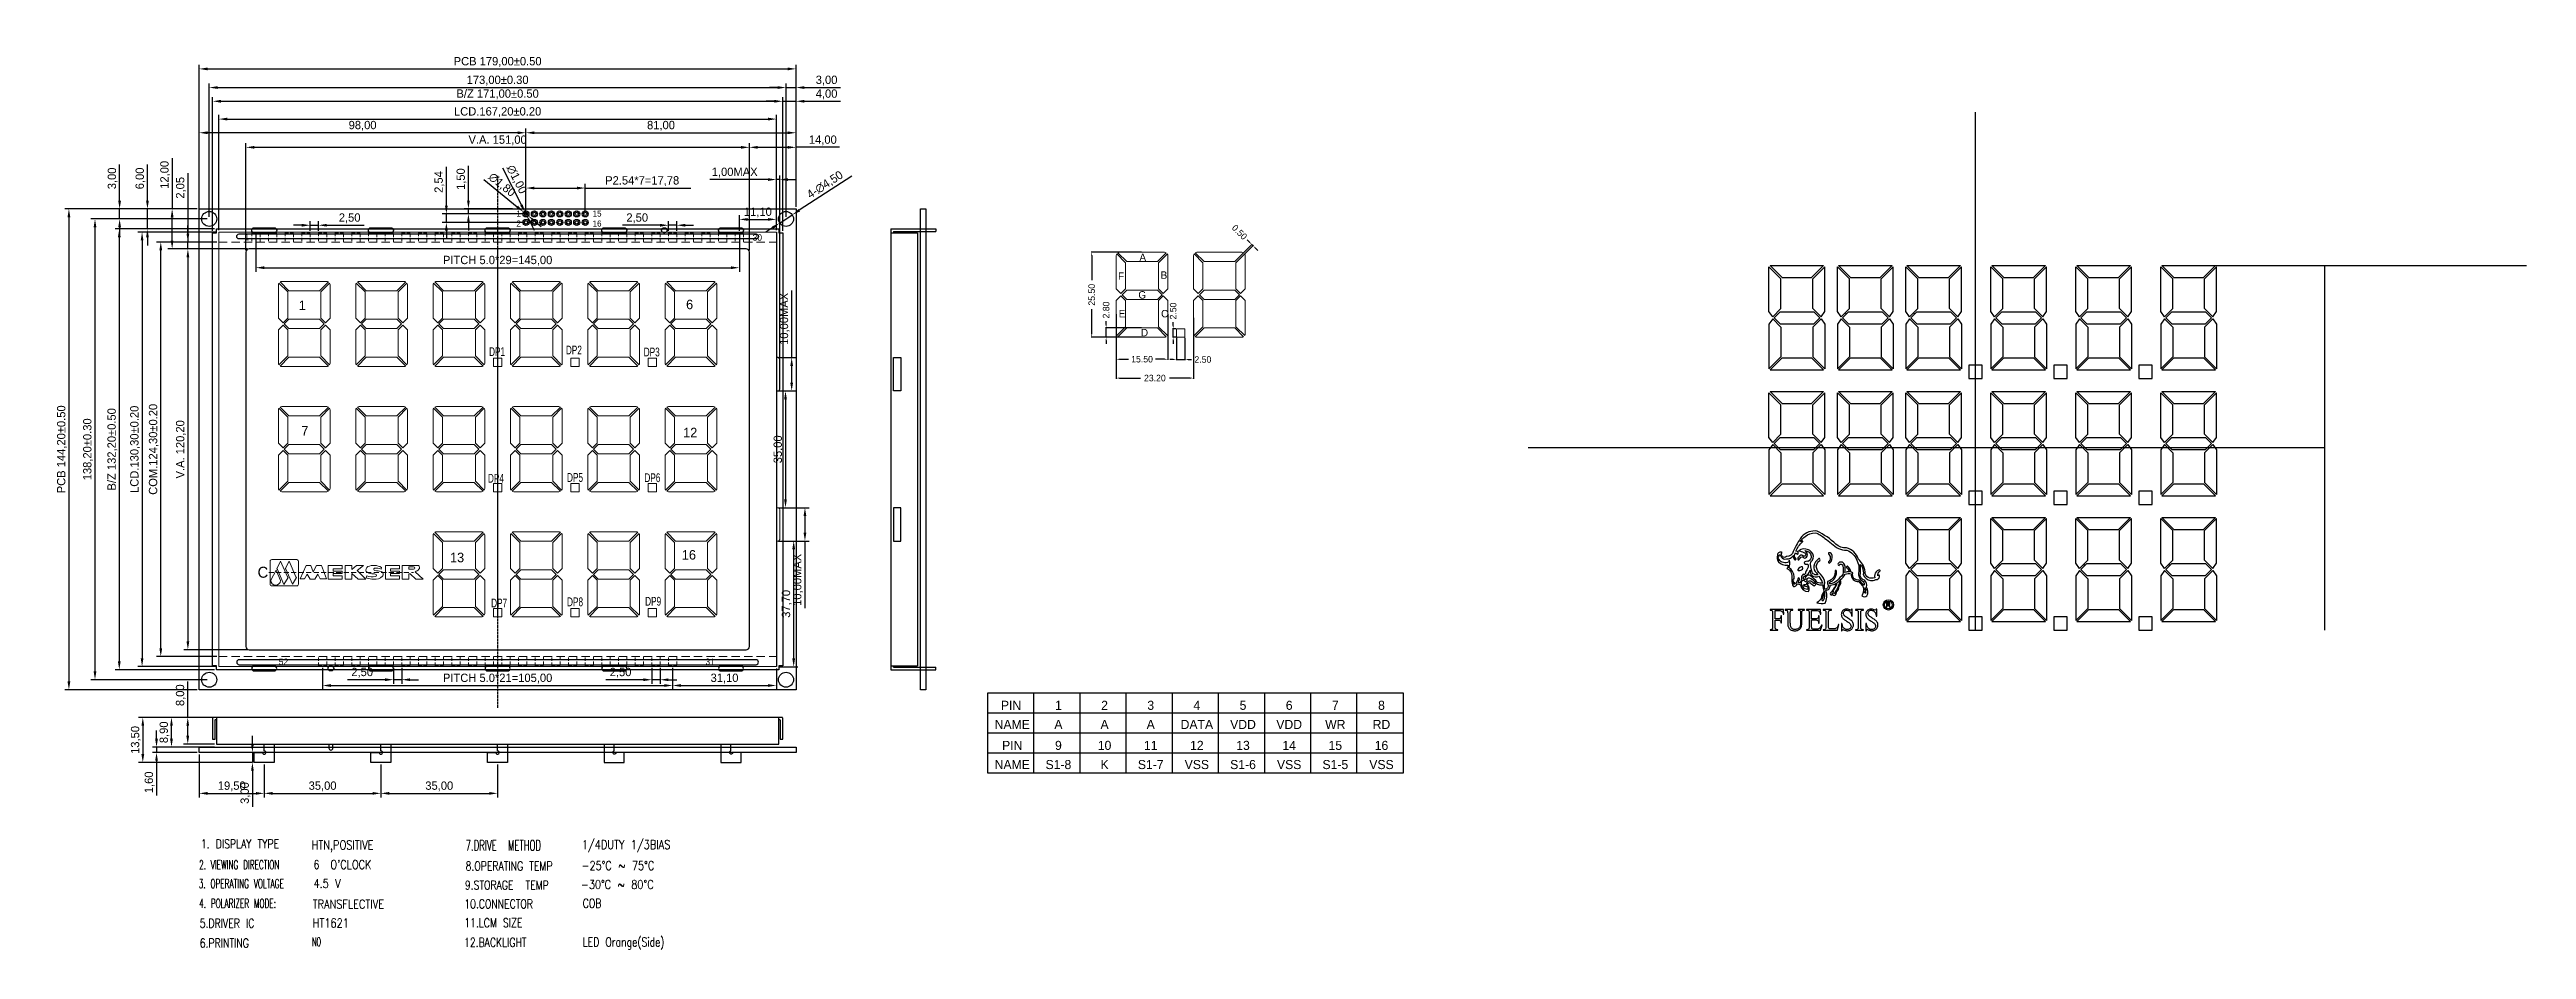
# Model space of a CAD drawing. Header units: millimetres. Extents: x 455 to 3181, y 44 to 381.
# Drawn here: x 455 to 1198, y 92 to 362 of the extents above; entities that cross this region are included whole.
import ezdxf
from ezdxf.enums import TextEntityAlignment as Align

# ---------------------------------------------------------------- set-up
doc = ezdxf.new("R2010")
doc.units = ezdxf.units.MM
doc.linetypes.add('CENTER', pattern=[2, 1.25, -0.25, 0.25, -0.25])
doc.linetypes.add('DASHED', pattern=[0.75, 0.5, -0.25])
for name, color, linetype in [('BZ', 67, 'Continuous'), ('D', 6, 'Continuous'), ('DIM', 3, 'Continuous'), ('DWG', 7, 'Continuous'), ('LCD', 4, 'Continuous'), ('PCB', 3, 'Continuous')]:
    doc.layers.add(name, color=color, linetype=linetype)
doc.styles.add('style1', font='txt.shx')
doc.dimstyles.new('ISO-25', dxfattribs={"dimtxt": 2.5, "dimasz": 2.5, "dimexe": 1.25, "dimexo": 0.625, "dimtad": 1, "dimzin": 1, "dimtxsty": 'Standard', "dimcen": 2.5, "dimadec": 0, "dimazin": 0, "dimtfac": 1, "dimtmove": 0, "dimatfit": 3, "dimfxl": 0, "dimarcsym": 0})
doc.dimstyles.new('WFX', dxfattribs={"dimtxt": 1.95, "dimasz": 1, "dimexe": 0.2, "dimexo": 0.2, "dimtad": 0, "dimzin": 1, "dimdsep": 46, "dimtxsty": 'Standard', "dimcen": 1, "dimadec": 0, "dimazin": 0, "dimtfac": 1, "dimtmove": 0, "dimatfit": 3, "dimfxl": 0, "dimarcsym": 0})

msp = doc.modelspace()

# ---------------------------------------------------------------- texts
at = {"layer": 'D', "lineweight": 13}
for s, height, p in [('1', 1.895, (513.474, 304.718)), ('30', 1.8949, (665.866, 304.645)), ('A', 2.235, (781.871, 298.541)), ('F', 2.235, (775.464, 292.901)), ('B', 2.235, (788.231, 293.197)), ('1', 2.856, (529.748, 283.819)), ('6', 2.856, (645.903, 284.089)), ('E', 2.235, (775.656, 281.632)), ('G', 2.235, (781.55, 287.265)), ('C', 2.235, (788.364, 281.632)), ('D', 2.235, (782.315, 275.936)), ('7', 2.856, (530.502, 246.179)), ('12', 2.8555, (645.021, 245.656)), ('13', 2.8555, (575.101, 208.191)), ('16', 2.8555, (644.626, 208.987)), ('C', 3.3, (517.393, 203.542)), ('52', 1.8949, (523.745, 177.413)), ('31', 1.8949, (651.713, 177.413))]:
    msp.add_text(s, height=height, dxfattribs=at).set_placement(p)
at = {"layer": 'D', "lineweight": 13, "width": 0.7}
for s, p in [('DP1', (586.813, 270.025)), ('DP2', (609.845, 270.517)), ('DP3', (633.195, 269.928)), ('DP4', (586.472, 232.061)), ('DP5', (610.194, 232.298)), ('DP6', (633.391, 232.223)), ('DP7', (587.428, 194.641)), ('DP8', (610.205, 194.992)), ('DP9', (633.619, 195.165))]:
    msp.add_text(s, height=2.6403, dxfattribs=at).set_placement(p)
at = {"layer": 'D', "lineweight": 13, "style": 'style1'}
for s, height, width, p in [('1. DISPLAY TYPE', 2.67863, 0.76, (500.406, 122.398)), ('HTN,POSITIVE', 2.67863, 0.8, (533.604, 122.056)), ('7.DRIVE  METHOD', 3.11149, 0.6, (579.792, 121.735)), ('1/4DUTY 1/3BIAS', 2.67863, 0.8, (614.654, 122.173)), ('3. OPERATING VOLTAGE', 2.67863, 0.6, (499.744, 110.456)), ('2. VIEWING DIRECTION', 2.67863, 0.6, (499.848, 116.119)), ('4.5 V', 2.6786, 0.8, (534.176, 110.502)), ('6', 2.679, 0.76, (534.181, 116.174)), ("O'CLOCK", 2.6786, 0.8, (539.239, 116.174)), ('9.STORAGE  TEMP', 2.67863, 0.76, (579.559, 110.004)), ('8.OPERATING TEMP ', 2.67863, 0.76, (579.783, 115.747)), ('-30%%DC ~ 80%%DC', 2.67863, 0.8, (614.342, 110.191)), ('-25%%DC ~ 75%%DC', 2.67863, 0.8, (614.533, 115.858)), ('4. POLARIZER MODE:', 2.67863, 0.6, (499.862, 104.513)), ('TRANSFLECTIVE', 2.67863, 0.8, (533.918, 104.303)), ('10.CONNECTOR', 2.67863, 0.76, (579.383, 104.362)), ('COB', 2.6786, 0.76, (614.917, 104.56)), ('5.DRIVER IC', 2.67863, 0.76, (500.036, 98.579)), ('HT1621', 2.6786, 0.8, (533.918, 98.656)), ('11.LCM SIZE', 2.67863, 0.76, (579.383, 98.731)), ('6.PRINTING', 2.6786, 0.76, (500.036, 92.637)), ('NO', 2.6786, 0.5, (533.738, 93.01)), ('12.BACKLIGHT', 2.67863, 0.76, (579.311, 92.849)), ('LED Orange(Side)', 2.67863, 0.76, (614.917, 92.945))]:
    msp.add_text(s, height=height, dxfattribs=dict(at, width=width)).set_placement(p)
at = {"layer": 'DIM'}
for s, height, p in [('PIN', 2.7314, (743.367, 163.921)), ('1', 2.731, (757.577, 163.921)), ('2', 2.731, (771.419, 163.921)), ('3', 2.731, (785.261, 163.921)), ('4', 2.731, (799.102, 163.921)), ('5', 2.731, (812.944, 163.921)), ('6', 2.731, (826.786, 163.921)), ('7', 2.731, (840.628, 163.921)), ('8', 2.731, (854.469, 163.921)), ('NAME', 2.7314, (743.735, 158.182)), ('A', 2.731, (757.577, 158.182)), ('A', 2.731, (771.419, 158.182)), ('A', 2.731, (785.261, 158.182)), ('DATA', 2.7314, (799.102, 158.182)), ('VDD', 2.7314, (812.944, 158.182)), ('VDD', 2.7314, (826.786, 158.182)), ('WR', 2.7314, (840.628, 158.182)), ('RD', 2.7314, (854.469, 158.182)), ('NAME', 2.7314, (743.735, 146.153)), ('PIN', 2.7314, (743.735, 151.892)), ('S1-8', 2.7314, (757.577, 146.153)), ('9', 2.731, (757.577, 151.892)), ('10', 2.7314, (771.419, 151.892)), ('K', 2.731, (771.419, 146.153)), ('S1-7', 2.7314, (785.261, 146.153)), ('11', 2.7314, (785.261, 151.892)), ('VSS', 2.7314, (799.102, 146.153)), ('12', 2.7314, (799.102, 151.892)), ('S1-6', 2.7314, (812.944, 146.153)), ('13', 2.7314, (812.944, 151.892)), ('VSS', 2.7314, (826.786, 146.153)), ('14', 2.7314, (826.786, 151.892)), ('S1-5', 2.7314, (840.628, 146.153)), ('15', 2.7314, (840.628, 151.892)), ('VSS', 2.7314, (854.469, 146.153)), ('16', 2.7314, (854.469, 151.892))]:
    msp.add_text(s, height=height, dxfattribs=at).set_placement(p, align=Align.CENTER)
at = {"layer": 'PCB'}
for s, height, p in [('1', 1.808, (595.02, 311.865)), ('15', 1.8082, (617.859, 311.865)), ('2', 1.808, (595.02, 308.877)), ('16', 1.8082, (617.859, 308.877))]:
    msp.add_text(s, height=height, dxfattribs=at).set_placement(p)

# ---------------------------------------------------------------- blocks, each defined once
blk = doc.blocks.new('*D42')
at = {"layer": 'D', "color": 0, "lineweight": -2}
for p, q in [((505.15, 304.21), (487.1, 304.21)), ((488.35, 182.41), (488.35, 301.71)), ((505.15, 179.91), (487.1, 179.91))]:
    blk.add_line(p, q, dxfattribs=at)
at = {"layer": 'D', "color": 0}
for points in [[(487.94, 301.71), (488.77, 301.71), (488.35, 304.21)], [(487.94, 182.41), (488.77, 182.41), (488.35, 179.91)]]:
    blk.add_solid(points, dxfattribs=at)
at = {"layer": 'Defpoints', "color": 0}
for p in [(488.35, 304.21), (505.78, 304.21), (505.78, 179.91)]:
    blk.add_point(p, dxfattribs=at)
at = {"layer": 'D', "color": 0, "insert": (486.27, 242.06), "char_height": 2.5, "attachment_point": 5, "rotation": 90}
blk.add_mtext('COM.124,30%%P0.20', dxfattribs=at)
blk = doc.blocks.new('*D43')
at = {"layer": 'D', "color": 0, "lineweight": -2}
for p, q in [((505.15, 307.21), (481.49, 307.21)), ((482.74, 304.71), (482.74, 179.41)), ((505.15, 176.91), (481.49, 176.91))]:
    blk.add_line(p, q, dxfattribs=at)
at = {"layer": 'D', "color": 0}
for points in [[(482.33, 304.71), (483.16, 304.71), (482.74, 307.21)], [(482.33, 179.41), (483.16, 179.41), (482.74, 176.91)]]:
    blk.add_solid(points, dxfattribs=at)
at = {"layer": 'Defpoints', "color": 0}
for p in [(505.78, 307.21), (482.74, 176.91), (505.78, 176.91)]:
    blk.add_point(p, dxfattribs=at)
at = {"layer": 'D', "color": 0, "insert": (480.66, 242.06), "char_height": 2.5, "attachment_point": 5, "rotation": 90}
blk.add_mtext('LCD.130,30%%P0.20', dxfattribs=at)
blk = doc.blocks.new('*D44')
at = {"layer": 'D', "color": 0, "lineweight": -2}
for p, q in [((641.88, 176.48), (641.88, 169.97)), ((644.38, 171.22), (670.48, 171.22)), ((672.98, 176.28), (672.98, 169.97))]:
    blk.add_line(p, q, dxfattribs=at)
at = {"layer": 'D', "color": 0}
for points in [[(644.38, 171.64), (644.38, 170.8), (641.88, 171.22)], [(670.48, 171.64), (670.48, 170.8), (672.98, 171.22)]]:
    blk.add_solid(points, dxfattribs=at)
at = {"layer": 'Defpoints', "color": 0}
for p in [(641.88, 177.11), (672.98, 176.91), (672.98, 171.22)]:
    blk.add_point(p, dxfattribs=at)
at = {"layer": 'D', "color": 0, "insert": (657.43, 173.3), "char_height": 2.5, "attachment_point": 5}
blk.add_mtext('31,10', dxfattribs=at)
blk = doc.blocks.new('*D45')
at = {"layer": 'D', "color": 0, "lineweight": -2}
for p, q in [((555.63, 172.96), (544.38, 172.96)), ((558.13, 176.48), (558.13, 171.71)), ((560.63, 172.96), (558.13, 172.96)), ((560.63, 176.48), (560.63, 171.71)), ((563.13, 172.96), (565.63, 172.96))]:
    blk.add_line(p, q, dxfattribs=at)
at = {"layer": 'D', "color": 0}
for points in [[(555.63, 173.38), (555.63, 172.55), (558.13, 172.96)], [(563.13, 173.38), (563.13, 172.55), (560.63, 172.96)]]:
    blk.add_solid(points, dxfattribs=at)
at = {"layer": 'Defpoints', "color": 0}
for p in [(558.13, 177.11), (560.63, 177.11), (560.63, 172.96)]:
    blk.add_point(p, dxfattribs=at)
at = {"layer": 'D', "color": 0, "insert": (548.75, 175.05), "char_height": 2.5, "attachment_point": 5}
blk.add_mtext('2,50', dxfattribs=at)
blk = doc.blocks.new('*D46')
at = {"layer": 'D', "color": 0, "lineweight": -2}
for p, q in [((536.88, 176.48), (536.88, 169.97)), ((539.38, 171.22), (639.38, 171.22)), ((641.88, 176.48), (641.88, 169.97))]:
    blk.add_line(p, q, dxfattribs=at)
at = {"layer": 'D', "color": 0}
for points in [[(539.38, 171.64), (539.38, 170.8), (536.88, 171.22)], [(639.38, 171.64), (639.38, 170.8), (641.88, 171.22)]]:
    blk.add_solid(points, dxfattribs=at)
at = {"layer": 'Defpoints', "color": 0}
for p in [(536.88, 177.11), (641.88, 177.11), (641.88, 171.22)]:
    blk.add_point(p, dxfattribs=at)
at = {"layer": 'D', "color": 0, "insert": (589.38, 173.3), "char_height": 2.5, "attachment_point": 5}
blk.add_mtext('PITCH 5.0*21=105,00', dxfattribs=at)
blk = doc.blocks.new('*D47')
at = {"layer": 'D', "color": 0, "lineweight": -2}
for p, q in [((633.13, 172.95), (621.88, 172.95)), ((635.63, 176.48), (635.63, 171.7)), ((638.13, 172.95), (635.63, 172.95)), ((638.13, 176.48), (638.13, 171.7)), ((640.63, 172.95), (643.13, 172.95))]:
    blk.add_line(p, q, dxfattribs=at)
at = {"layer": 'D', "color": 0}
for points in [[(633.13, 173.37), (633.13, 172.54), (635.63, 172.95)], [(640.63, 173.37), (640.63, 172.54), (638.13, 172.95)]]:
    blk.add_solid(points, dxfattribs=at)
at = {"layer": 'Defpoints', "color": 0}
for p in [(635.63, 177.11), (635.63, 172.95), (638.13, 177.11)]:
    blk.add_point(p, dxfattribs=at)
at = {"layer": 'D', "color": 0, "insert": (626.25, 175.04), "char_height": 2.5, "attachment_point": 5}
blk.add_mtext('2,50', dxfattribs=at)
blk = doc.blocks.new('*D48')
at = {"layer": 'D', "color": 0, "lineweight": -2}
for p, q in [((673.6, 224.56), (682.81, 224.56)), ((681.56, 222.06), (681.56, 217.06)), ((673.6, 214.56), (682.81, 214.56)), ((681.56, 214.56), (681.56, 194.38))]:
    blk.add_line(p, q, dxfattribs=at)
at = {"layer": 'D', "color": 0}
for points in [[(681.14, 222.06), (681.97, 222.06), (681.56, 224.56)], [(681.14, 217.06), (681.97, 217.06), (681.56, 214.56)]]:
    blk.add_solid(points, dxfattribs=at)
at = {"layer": 'Defpoints', "color": 0}
for p in [(672.98, 224.56), (681.56, 224.56), (672.98, 214.56)]:
    blk.add_point(p, dxfattribs=at)
at = {"layer": 'D', "color": 0, "insert": (679.47, 202.92), "char_height": 2.5, "attachment_point": 5, "rotation": 90}
blk.add_mtext('10,00MAX', dxfattribs=at)
blk = doc.blocks.new('*D49')
at = {"layer": 'D', "color": 0, "lineweight": -2}
for p, q in [((673.6, 214.56), (679.43, 214.56)), ((678.18, 179.36), (678.18, 212.06)), ((673.6, 176.86), (679.43, 176.86))]:
    blk.add_line(p, q, dxfattribs=at)
at = {"layer": 'D', "color": 0}
for points in [[(677.76, 212.06), (678.6, 212.06), (678.18, 214.56)], [(677.76, 179.36), (678.6, 179.36), (678.18, 176.86)]]:
    blk.add_solid(points, dxfattribs=at)
at = {"layer": 'Defpoints', "color": 0}
for p in [(672.98, 214.56), (678.18, 214.56), (672.98, 176.86)]:
    blk.add_point(p, dxfattribs=at)
at = {"layer": 'D', "color": 0, "insert": (676.1, 195.71), "char_height": 2.5, "attachment_point": 5, "rotation": 90}
blk.add_mtext('37,70', dxfattribs=at)
blk = doc.blocks.new('*D50')
at = {"layer": 'D', "color": 0, "lineweight": -2}
for p, q in [((670.48, 322.97), (652.98, 322.97)), ((672.98, 307.83), (672.98, 324.22)), ((673.98, 322.97), (672.98, 322.97)), ((673.98, 269.68), (673.98, 324.22)), ((676.48, 322.97), (678.98, 322.97))]:
    blk.add_line(p, q, dxfattribs=at)
at = {"layer": 'D', "color": 0}
for points in [[(670.48, 323.39), (670.48, 322.56), (672.98, 322.97)], [(676.48, 323.39), (676.48, 322.56), (673.98, 322.97)]]:
    blk.add_solid(points, dxfattribs=at)
at = {"layer": 'Defpoints', "color": 0}
for p in [(672.98, 322.97), (672.98, 307.21), (673.98, 269.06)]:
    blk.add_point(p, dxfattribs=at)
at = {"layer": 'D', "color": 0, "insert": (660.48, 325.06), "char_height": 2.5, "attachment_point": 5}
blk.add_mtext('1,00MAX', dxfattribs=at)
blk = doc.blocks.new('*D51')
at = {"layer": 'D', "color": 0, "lineweight": -2}
for p, q in [((673.6, 259.56), (676.97, 259.56)), ((675.72, 257.06), (675.72, 227.06)), ((673.6, 224.56), (676.97, 224.56))]:
    blk.add_line(p, q, dxfattribs=at)
at = {"layer": 'D', "color": 0}
for points in [[(675.3, 257.06), (676.13, 257.06), (675.72, 259.56)], [(675.3, 227.06), (676.13, 227.06), (675.72, 224.56)]]:
    blk.add_solid(points, dxfattribs=at)
at = {"layer": 'Defpoints', "color": 0}
for p in [(672.98, 259.56), (672.98, 224.56), (675.72, 224.56)]:
    blk.add_point(p, dxfattribs=at)
at = {"layer": 'D', "color": 0, "insert": (673.63, 242.06), "char_height": 2.5, "attachment_point": 5, "rotation": 90}
blk.add_mtext('35,00', dxfattribs=at)
blk = doc.blocks.new('*D52')
at = {"layer": 'D', "color": 0, "lineweight": -2}
for p, q in [((677.58, 269.56), (677.58, 289.73)), ((673.6, 269.56), (678.83, 269.56)), ((677.58, 262.06), (677.58, 267.06)), ((673.6, 259.56), (678.83, 259.56))]:
    blk.add_line(p, q, dxfattribs=at)
at = {"layer": 'D', "color": 0}
for points in [[(677.16, 267.06), (677.99, 267.06), (677.58, 269.56)], [(677.16, 262.06), (677.99, 262.06), (677.58, 259.56)]]:
    blk.add_solid(points, dxfattribs=at)
at = {"layer": 'Defpoints', "color": 0}
for p in [(672.98, 269.56), (677.58, 269.56), (672.98, 259.56)]:
    blk.add_point(p, dxfattribs=at)
at = {"layer": 'D', "color": 0, "insert": (675.49, 281.19), "char_height": 2.5, "attachment_point": 5, "rotation": 90}
blk.add_mtext('10,00MAX', dxfattribs=at)
blk = doc.blocks.new('*D53')
at = {"layer": 'D', "color": 0, "lineweight": -2}
for p, q in [((638.13, 309.27), (626.88, 309.27)), ((640.63, 307.63), (640.63, 310.52)), ((643.13, 309.27), (640.63, 309.27)), ((643.13, 307.63), (643.13, 310.52)), ((645.63, 309.27), (648.13, 309.27))]:
    blk.add_line(p, q, dxfattribs=at)
at = {"layer": 'D', "color": 0}
for points in [[(638.13, 309.68), (638.13, 308.85), (640.63, 309.27)], [(645.63, 309.68), (645.63, 308.85), (643.13, 309.27)]]:
    blk.add_solid(points, dxfattribs=at)
at = {"layer": 'Defpoints', "color": 0}
for p in [(640.63, 309.27), (640.63, 307.01), (643.13, 307.01)]:
    blk.add_point(p, dxfattribs=at)
at = {"layer": 'D', "color": 0, "insert": (631.25, 311.35), "char_height": 2.5, "attachment_point": 5}
blk.add_mtext('2,50', dxfattribs=at)
blk = doc.blocks.new('*D54')
at = {"layer": 'D', "color": 0, "lineweight": -2}
for p, q in [((516.88, 306.38), (516.88, 295.28)), ((661.88, 306.38), (661.88, 295.28)), ((519.38, 296.53), (659.38, 296.53))]:
    blk.add_line(p, q, dxfattribs=at)
at = {"layer": 'D', "color": 0}
for points in [[(519.38, 296.95), (519.38, 296.12), (516.88, 296.53)], [(659.38, 296.95), (659.38, 296.12), (661.88, 296.53)]]:
    blk.add_solid(points, dxfattribs=at)
at = {"layer": 'Defpoints', "color": 0}
for p in [(516.88, 307.01), (661.88, 307.01), (661.88, 296.53)]:
    blk.add_point(p, dxfattribs=at)
at = {"layer": 'D', "color": 0, "insert": (589.38, 298.62), "char_height": 2.5, "attachment_point": 5}
blk.add_mtext('PITCH 5.0*29=145,00', dxfattribs=at)
blk = doc.blocks.new('*D55')
at = {"layer": 'D', "color": 0, "lineweight": -2}
for p, q in [((661.88, 307.63), (661.88, 312.27)), ((672.98, 307.83), (672.98, 312.27)), ((664.38, 311.02), (670.48, 311.02))]:
    blk.add_line(p, q, dxfattribs=at)
at = {"layer": 'D', "color": 0}
for points in [[(664.38, 311.43), (664.38, 310.6), (661.88, 311.02)], [(670.48, 311.43), (670.48, 310.6), (672.98, 311.02)]]:
    blk.add_solid(points, dxfattribs=at)
at = {"layer": 'Defpoints', "color": 0}
for p in [(661.88, 307.01), (672.98, 311.02), (672.98, 307.21)]:
    blk.add_point(p, dxfattribs=at)
at = {"layer": 'D', "color": 0, "insert": (667.43, 313.1), "char_height": 2.5, "attachment_point": 5}
blk.add_mtext('11,10', dxfattribs=at)
blk = doc.blocks.new('*D56')
at = {"layer": 'D', "color": 0, "lineweight": -2}
for p, q in [((505.78, 307.83), (505.78, 342.36)), ((672.98, 307.83), (672.98, 342.36)), ((508.28, 341.11), (670.48, 341.11))]:
    blk.add_line(p, q, dxfattribs=at)
at = {"layer": 'D', "color": 0}
for points in [[(508.28, 341.53), (508.28, 340.69), (505.78, 341.11)], [(670.48, 341.53), (670.48, 340.69), (672.98, 341.11)]]:
    blk.add_solid(points, dxfattribs=at)
at = {"layer": 'Defpoints', "color": 0}
for p in [(672.98, 341.11), (505.78, 307.21), (672.98, 307.21)]:
    blk.add_point(p, dxfattribs=at)
at = {"layer": 'D', "color": 0, "insert": (589.38, 343.19), "char_height": 2.5, "attachment_point": 5}
blk.add_mtext('LCD.167,20%%P0.20', dxfattribs=at)
blk = doc.blocks.new('*D57')
at = {"layer": 'D', "color": 0, "lineweight": -2}
for p, q in [((530.63, 309.27), (528.13, 309.27)), ((533.13, 307.63), (533.13, 310.52)), ((533.13, 309.27), (535.63, 309.27)), ((535.63, 307.63), (535.63, 310.52)), ((538.13, 309.27), (549.38, 309.27))]:
    blk.add_line(p, q, dxfattribs=at)
at = {"layer": 'D', "color": 0}
for points in [[(530.63, 309.68), (530.63, 308.85), (533.13, 309.27)], [(538.13, 309.68), (538.13, 308.85), (535.63, 309.27)]]:
    blk.add_solid(points, dxfattribs=at)
at = {"layer": 'Defpoints', "color": 0}
for p in [(533.13, 307.01), (535.63, 309.27), (535.63, 307.01)]:
    blk.add_point(p, dxfattribs=at)
at = {"layer": 'D', "color": 0, "insert": (545, 311.35), "char_height": 2.5, "attachment_point": 5}
blk.add_mtext('2,50', dxfattribs=at)
blk = doc.blocks.new('*D58')
at = {"layer": 'D', "color": 0, "lineweight": -2}
for p, q in [((496.48, 324.88), (496.48, 304.21)), ((496.48, 306.71), (496.48, 309.21)), ((505.15, 304.21), (495.23, 304.21)), ((514.25, 302.16), (495.23, 302.16)), ((496.48, 302.16), (496.48, 304.21)), ((496.48, 302.16), (496.48, 304.21)), ((496.48, 299.66), (496.48, 297.16))]:
    blk.add_line(p, q, dxfattribs=at)
at = {"layer": 'D', "color": 0}
for points in [[(496.07, 306.71), (496.9, 306.71), (496.48, 304.21)], [(496.07, 299.66), (496.9, 299.66), (496.48, 302.16)]]:
    blk.add_solid(points, dxfattribs=at)
at = {"layer": 'Defpoints', "color": 0}
for p in [(496.48, 304.21), (505.78, 304.21), (514.88, 302.16)]:
    blk.add_point(p, dxfattribs=at)
at = {"layer": 'D', "color": 0, "insert": (494.4, 320.5), "char_height": 2.5, "attachment_point": 5, "rotation": 90}
blk.add_mtext('2,05', dxfattribs=at)
blk = doc.blocks.new('*D59')
at = {"layer": 'D', "color": 0, "lineweight": -2}
for p, q in [((499.88, 311.78), (499.88, 338.26)), ((595.38, 337.01), (502.38, 337.01)), ((597.88, 337.63), (597.88, 338.26))]:
    blk.add_line(p, q, dxfattribs=at)
at = {"layer": 'D', "color": 0}
for points in [[(502.38, 337.42), (502.38, 336.59), (499.88, 337.01)], [(595.38, 337.42), (595.38, 336.59), (597.88, 337.01)]]:
    blk.add_solid(points, dxfattribs=at)
at = {"layer": 'Defpoints', "color": 0}
for p in [(499.88, 337.01), (597.88, 337.01), (499.88, 311.16)]:
    blk.add_point(p, dxfattribs=at)
at = {"layer": 'D', "color": 0, "insert": (548.88, 339.09), "char_height": 2.5, "attachment_point": 5}
blk.add_mtext('98,00', dxfattribs=at)
blk = doc.blocks.new('*D63')
at = {"layer": 'D', "color": 0, "lineweight": -2}
for p, q in [((597.88, 313.28), (597.88, 321.67)), ((600.38, 320.42), (613.16, 320.42)), ((615.66, 313.28), (615.66, 321.67)), ((615.66, 320.42), (647.32, 320.42))]:
    blk.add_line(p, q, dxfattribs=at)
at = {"layer": 'D', "color": 0}
for points in [[(600.38, 320.84), (600.38, 320), (597.88, 320.42)], [(613.16, 320.84), (613.16, 320), (615.66, 320.42)]]:
    blk.add_solid(points, dxfattribs=at)
at = {"layer": 'Defpoints', "color": 0}
for p in [(615.66, 320.42), (597.88, 312.66), (615.66, 312.66)]:
    blk.add_point(p, dxfattribs=at)
at = {"layer": 'D', "color": 0, "insert": (632.74, 322.5), "char_height": 2.5, "attachment_point": 5}
blk.add_mtext('P2.54*7=17,78', dxfattribs=at)
blk = doc.blocks.new('*D60')
at = {"layer": 'D', "color": 0, "lineweight": -2}
for p, q in [((580.62, 316.66), (580.62, 327.07)), ((593.87, 314.16), (579.37, 314.16)), ((597.25, 312.66), (579.37, 312.66)), ((580.62, 312.66), (580.62, 314.16)), ((580.62, 310.16), (580.62, 307.66))]:
    blk.add_line(p, q, dxfattribs=at)
at = {"layer": 'D', "color": 0}
for points in [[(580.21, 316.66), (581.04, 316.66), (580.62, 314.16)], [(580.21, 310.16), (581.04, 310.16), (580.62, 312.66)]]:
    blk.add_solid(points, dxfattribs=at)
at = {"layer": 'Defpoints', "color": 0}
for p in [(580.62, 314.16), (594.5, 314.16), (597.88, 312.66)]:
    blk.add_point(p, dxfattribs=at)
at = {"layer": 'D', "color": 0, "insert": (578.54, 323.11), "char_height": 2.5, "attachment_point": 5, "rotation": 90}
blk.add_mtext('1,50', dxfattribs=at)
blk = doc.blocks.new('*D64')
at = {"layer": 'D', "color": 0, "lineweight": -2}
for p, q in [((574.01, 315.16), (574.01, 326.82)), ((597.25, 312.66), (572.76, 312.66)), ((574.01, 310.12), (574.01, 312.66)), ((597.25, 310.12), (572.76, 310.12)), ((574.01, 307.62), (574.01, 305.12))]:
    blk.add_line(p, q, dxfattribs=at)
at = {"layer": 'D', "color": 0}
for points in [[(573.59, 315.16), (574.42, 315.16), (574.01, 312.66)], [(573.59, 307.62), (574.42, 307.62), (574.01, 310.12)]]:
    blk.add_solid(points, dxfattribs=at)
at = {"layer": 'Defpoints', "color": 0}
for p in [(597.88, 312.66), (574.01, 310.12), (597.88, 310.12)]:
    blk.add_point(p, dxfattribs=at)
at = {"layer": 'D', "color": 0, "insert": (571.92, 322.24), "char_height": 2.5, "attachment_point": 5, "rotation": 90}
blk.add_mtext('2,54', dxfattribs=at)
blk = doc.blocks.new('*D65')
at = {"layer": 'D', "color": 0, "lineweight": -2}
for p, q in [((590.88, 326.49), (596.52, 315.33)), ((598.1, 312.21), (597.65, 313.1)), ((599.23, 309.98), (600.36, 307.75))]:
    blk.add_line(p, q, dxfattribs=at)
at = {"layer": 'D', "color": 0}
for points in [[(596.89, 315.52), (596.15, 315.15), (597.65, 313.1)], [(599.6, 310.17), (598.86, 309.79), (598.1, 312.21)]]:
    blk.add_solid(points, dxfattribs=at)
at = {"layer": 'Defpoints', "color": 0}
for p in [(597.65, 313.1), (598.1, 312.21)]:
    blk.add_point(p, dxfattribs=at)
at = {"layer": 'D', "color": 0, "insert": (594.99, 322.97), "char_height": 2.5, "attachment_point": 5, "rotation": 296.83462}
blk.add_mtext('∅1,00', dxfattribs=at)
blk = doc.blocks.new('*D66')
at = {"layer": 'D', "color": 0, "lineweight": -2}
for p, q in [((585.25, 322.99), (595.25, 314.81)), ((598.57, 312.09), (597.18, 313.23)), ((600.51, 310.5), (602.44, 308.92))]:
    blk.add_line(p, q, dxfattribs=at)
at = {"layer": 'D', "color": 0}
for points in [[(595.51, 315.13), (594.98, 314.49), (597.18, 313.23)], [(600.77, 310.82), (600.24, 310.18), (598.57, 312.09)]]:
    blk.add_solid(points, dxfattribs=at)
at = {"layer": 'Defpoints', "color": 0}
for p in [(597.18, 313.23), (598.57, 312.09)]:
    blk.add_point(p, dxfattribs=at)
at = {"layer": 'D', "color": 0, "insert": (590.6, 321.31), "char_height": 2.5, "attachment_point": 5, "rotation": 320.68525}
blk.add_mtext('∅1,80', dxfattribs=at)
blk = doc.blocks.new('*D61')
at = {"layer": 'D', "color": 0, "lineweight": -2}
for p, q in [((513.88, 301.78), (513.88, 333.89)), ((516.38, 332.64), (662.38, 332.64)), ((664.88, 301.78), (664.88, 333.89))]:
    blk.add_line(p, q, dxfattribs=at)
at = {"layer": 'D', "color": 0}
for points in [[(516.38, 333.05), (516.38, 332.22), (513.88, 332.64)], [(662.38, 333.05), (662.38, 332.22), (664.88, 332.64)]]:
    blk.add_solid(points, dxfattribs=at)
at = {"layer": 'Defpoints', "color": 0}
for p in [(664.88, 332.64), (513.88, 301.16), (664.88, 301.16)]:
    blk.add_point(p, dxfattribs=at)
at = {"layer": 'D', "color": 0, "insert": (589.38, 334.72), "char_height": 2.5, "attachment_point": 5}
blk.add_mtext('V.A. 151,00', dxfattribs=at)
blk = doc.blocks.new('*D67')
at = {"layer": 'D', "color": 0, "lineweight": -2}
for p, q in [((503.88, 307.58), (503.88, 347.7)), ((506.38, 346.45), (672.38, 346.45)), ((674.88, 307.58), (674.88, 347.7))]:
    blk.add_line(p, q, dxfattribs=at)
at = {"layer": 'D', "color": 0}
for points in [[(506.38, 346.87), (506.38, 346.03), (503.88, 346.45)], [(672.38, 346.87), (672.38, 346.03), (674.88, 346.45)]]:
    blk.add_solid(points, dxfattribs=at)
at = {"layer": 'Defpoints', "color": 0}
for p in [(674.88, 346.45), (503.88, 306.96), (674.88, 306.96)]:
    blk.add_point(p, dxfattribs=at)
at = {"layer": 'D', "color": 0, "insert": (589.38, 348.53), "char_height": 2.5, "attachment_point": 5}
blk.add_mtext('B/Z 171,00%%P0.50', dxfattribs=at)
blk = doc.blocks.new('*D68')
at = {"layer": 'D', "color": 0, "lineweight": -2}
for p, q in [((499.88, 314.78), (499.88, 357.41)), ((678.88, 314.78), (678.88, 357.41)), ((502.38, 356.16), (676.38, 356.16))]:
    blk.add_line(p, q, dxfattribs=at)
at = {"layer": 'D', "color": 0}
for points in [[(502.38, 356.57), (502.38, 355.74), (499.88, 356.16)], [(676.38, 356.57), (676.38, 355.74), (678.88, 356.16)]]:
    blk.add_solid(points, dxfattribs=at)
at = {"layer": 'Defpoints', "color": 0}
for p in [(678.88, 356.16), (499.88, 314.16), (678.88, 314.16)]:
    blk.add_point(p, dxfattribs=at)
at = {"layer": 'D', "color": 0, "insert": (589.38, 358.24), "char_height": 2.5, "attachment_point": 5}
blk.add_mtext('PCB 179,00%%P0.50', dxfattribs=at)
blk = doc.blocks.new('*D69')
at = {"layer": 'D', "color": 0, "lineweight": -2}
for p, q in [((502.88, 311.78), (502.88, 351.81)), ((505.38, 350.56), (673.38, 350.56)), ((675.88, 311.78), (675.88, 351.81))]:
    blk.add_line(p, q, dxfattribs=at)
at = {"layer": 'D', "color": 0}
for points in [[(505.38, 350.98), (505.38, 350.15), (502.88, 350.56)], [(673.38, 350.98), (673.38, 350.15), (675.88, 350.56)]]:
    blk.add_solid(points, dxfattribs=at)
at = {"layer": 'Defpoints', "color": 0}
for p in [(675.88, 350.56), (502.88, 311.16), (675.88, 311.16)]:
    blk.add_point(p, dxfattribs=at)
at = {"layer": 'D', "color": 0, "insert": (589.38, 352.65), "char_height": 2.5, "attachment_point": 5}
blk.add_mtext('173,00%%P0.30', dxfattribs=at)
blk = doc.blocks.new('*D62')
at = {"layer": 'D', "color": 0, "lineweight": -2}
for p, q in [((514.25, 302.16), (495.23, 302.16)), ((496.48, 299.66), (496.48, 184.46)), ((514.25, 181.96), (495.23, 181.96))]:
    blk.add_line(p, q, dxfattribs=at)
at = {"layer": 'D', "color": 0}
for points in [[(496.07, 299.66), (496.9, 299.66), (496.48, 302.16)], [(496.07, 184.46), (496.9, 184.46), (496.48, 181.96)]]:
    blk.add_solid(points, dxfattribs=at)
at = {"layer": 'Defpoints', "color": 0}
for p in [(514.88, 302.16), (496.48, 181.96), (514.88, 181.96)]:
    blk.add_point(p, dxfattribs=at)
at = {"layer": 'D', "color": 0, "insert": (494.4, 242.06), "char_height": 2.5, "attachment_point": 5, "rotation": 90}
blk.add_mtext('V.A. 120,20', dxfattribs=at)
blk = doc.blocks.new('*D70')
at = {"layer": 'D', "color": 0, "lineweight": -2}
for p, q in [((504.45, 308.16), (474.66, 308.16)), ((475.91, 305.66), (475.91, 178.46)), ((504.45, 175.96), (474.66, 175.96))]:
    blk.add_line(p, q, dxfattribs=at)
at = {"layer": 'D', "color": 0}
for points in [[(475.5, 305.66), (476.33, 305.66), (475.91, 308.16)], [(475.5, 178.46), (476.33, 178.46), (475.91, 175.96)]]:
    blk.add_solid(points, dxfattribs=at)
at = {"layer": 'Defpoints', "color": 0}
for p in [(505.08, 308.16), (475.91, 175.96), (505.08, 175.96)]:
    blk.add_point(p, dxfattribs=at)
at = {"layer": 'D', "color": 0, "insert": (473.83, 242.06), "char_height": 2.5, "attachment_point": 5, "rotation": 90}
blk.add_mtext('B/Z 132,20%%P0.50', dxfattribs=at)
blk = doc.blocks.new('*D71')
at = {"layer": 'D', "color": 0, "lineweight": -2}
for p, q in [((499.25, 314.16), (459.55, 314.16)), ((460.8, 311.66), (460.8, 172.46)), ((499.25, 169.96), (459.55, 169.96))]:
    blk.add_line(p, q, dxfattribs=at)
at = {"layer": 'D', "color": 0}
for points in [[(460.38, 311.66), (461.22, 311.66), (460.8, 314.16)], [(460.38, 172.46), (461.22, 172.46), (460.8, 169.96)]]:
    blk.add_solid(points, dxfattribs=at)
at = {"layer": 'Defpoints', "color": 0}
for p in [(499.88, 314.16), (460.8, 169.96), (499.88, 169.96)]:
    blk.add_point(p, dxfattribs=at)
at = {"layer": 'D', "color": 0, "insert": (458.72, 242.06), "char_height": 2.5, "attachment_point": 5, "rotation": 90}
blk.add_mtext('PCB 144,20%%P0.50', dxfattribs=at)
blk = doc.blocks.new('*D72')
at = {"layer": 'D', "color": 0, "lineweight": -2}
for p, q in [((502.25, 311.16), (467.37, 311.16)), ((468.62, 308.66), (468.62, 175.46)), ((502.25, 172.96), (467.37, 172.96))]:
    blk.add_line(p, q, dxfattribs=at)
at = {"layer": 'D', "color": 0}
for points in [[(468.21, 308.66), (469.04, 308.66), (468.62, 311.16)], [(468.21, 175.46), (469.04, 175.46), (468.62, 172.96)]]:
    blk.add_solid(points, dxfattribs=at)
at = {"layer": 'Defpoints', "color": 0}
for p in [(502.88, 311.16), (468.62, 172.96), (502.88, 172.96)]:
    blk.add_point(p, dxfattribs=at)
at = {"layer": 'D', "color": 0, "insert": (466.54, 242.06), "char_height": 2.5, "attachment_point": 5, "rotation": 90}
blk.add_mtext('138,20%%P0.30', dxfattribs=at)
blk = doc.blocks.new('*D73')
at = {"layer": 'D', "color": 0, "lineweight": -2}
for p, q in [((597.88, 313.28), (597.88, 338.26)), ((600.38, 337.01), (676.38, 337.01)), ((678.88, 314.78), (678.88, 338.26))]:
    blk.add_line(p, q, dxfattribs=at)
at = {"layer": 'D', "color": 0}
for points in [[(600.38, 337.42), (600.38, 336.59), (597.88, 337.01)], [(676.38, 337.42), (676.38, 336.59), (678.88, 337.01)]]:
    blk.add_solid(points, dxfattribs=at)
at = {"layer": 'Defpoints', "color": 0}
for p in [(678.88, 337.01), (597.88, 312.66), (678.88, 314.16)]:
    blk.add_point(p, dxfattribs=at)
at = {"layer": 'D', "color": 0, "insert": (638.38, 339.09), "char_height": 2.5, "attachment_point": 5}
blk.add_mtext('81,00', dxfattribs=at)
blk = doc.blocks.new('*D74')
at = {"layer": 'D', "color": 0, "lineweight": -2}
for p, q in [((664.88, 301.78), (664.88, 333.89)), ((667.38, 332.64), (676.38, 332.64)), ((678.88, 314.78), (678.88, 333.89)), ((691.92, 332.64), (678.88, 332.64))]:
    blk.add_line(p, q, dxfattribs=at)
at = {"layer": 'D', "color": 0}
for points in [[(667.38, 333.05), (667.38, 332.22), (664.88, 332.64)], [(676.38, 333.05), (676.38, 332.22), (678.88, 332.64)]]:
    blk.add_solid(points, dxfattribs=at)
at = {"layer": 'Defpoints', "color": 0}
for p in [(678.88, 332.64), (678.88, 314.16), (664.88, 301.16)]:
    blk.add_point(p, dxfattribs=at)
at = {"layer": 'D', "color": 0, "insert": (686.92, 334.72), "char_height": 2.5, "attachment_point": 5}
blk.add_mtext('14,00', dxfattribs=at)
blk = doc.blocks.new('*D75')
at = {"layer": 'D', "color": 0, "lineweight": -2}
for p, q in [((672.38, 346.45), (669.88, 346.45)), ((674.88, 307.58), (674.88, 347.7)), ((674.88, 346.45), (678.88, 346.45)), ((678.88, 314.78), (678.88, 347.7)), ((681.38, 346.45), (692.21, 346.45))]:
    blk.add_line(p, q, dxfattribs=at)
at = {"layer": 'D', "color": 0}
for points in [[(672.38, 346.87), (672.38, 346.03), (674.88, 346.45)], [(681.38, 346.87), (681.38, 346.03), (678.88, 346.45)]]:
    blk.add_solid(points, dxfattribs=at)
at = {"layer": 'Defpoints', "color": 0}
for p in [(678.88, 346.45), (678.88, 314.16), (674.88, 306.96)]:
    blk.add_point(p, dxfattribs=at)
at = {"layer": 'D', "color": 0, "insert": (688.04, 348.53), "char_height": 2.5, "attachment_point": 5}
blk.add_mtext('4,00', dxfattribs=at)
blk = doc.blocks.new('*D76')
at = {"layer": 'D', "color": 0, "lineweight": -2}
for p, q in [((673.38, 350.56), (670.88, 350.56)), ((675.88, 311.78), (675.88, 351.81)), ((675.88, 350.56), (678.88, 350.56)), ((678.88, 314.78), (678.88, 351.81)), ((681.38, 350.56), (692.21, 350.56))]:
    blk.add_line(p, q, dxfattribs=at)
at = {"layer": 'D', "color": 0}
for points in [[(673.38, 350.98), (673.38, 350.15), (675.88, 350.56)], [(681.38, 350.98), (681.38, 350.15), (678.88, 350.56)]]:
    blk.add_solid(points, dxfattribs=at)
at = {"layer": 'Defpoints', "color": 0}
for p in [(678.88, 350.56), (678.88, 314.16), (675.88, 311.16)]:
    blk.add_point(p, dxfattribs=at)
at = {"layer": 'D', "color": 0, "insert": (688.04, 352.65), "char_height": 2.5, "attachment_point": 5}
blk.add_mtext('3,00', dxfattribs=at)
blk = doc.blocks.new('*D77')
at = {"layer": 'D', "color": 0, "lineweight": -2}
for p, q in [((491.76, 329.39), (491.76, 314.16)), ((499.25, 314.16), (490.51, 314.16)), ((491.76, 304.66), (491.76, 311.66)), ((514.25, 302.16), (490.51, 302.16))]:
    blk.add_line(p, q, dxfattribs=at)
at = {"layer": 'D', "color": 0}
for points in [[(491.34, 311.66), (492.18, 311.66), (491.76, 314.16)], [(491.34, 304.66), (492.18, 304.66), (491.76, 302.16)]]:
    blk.add_solid(points, dxfattribs=at)
at = {"layer": 'Defpoints', "color": 0}
for p in [(491.76, 314.16), (499.88, 314.16), (514.88, 302.16)]:
    blk.add_point(p, dxfattribs=at)
at = {"layer": 'D', "color": 0, "insert": (489.68, 324.39), "char_height": 2.5, "attachment_point": 5, "rotation": 90}
blk.add_mtext('12,00', dxfattribs=at)
blk = doc.blocks.new('*D78')
at = {"layer": 'D', "color": 0, "lineweight": -2}
for p, q in [((484.35, 316.66), (484.35, 327.49)), ((499.25, 314.16), (483.1, 314.16)), ((484.35, 308.16), (484.35, 314.16)), ((504.45, 308.16), (483.1, 308.16)), ((484.35, 305.66), (484.35, 303.16))]:
    blk.add_line(p, q, dxfattribs=at)
at = {"layer": 'D', "color": 0}
for points in [[(483.94, 316.66), (484.77, 316.66), (484.35, 314.16)], [(483.94, 305.66), (484.77, 305.66), (484.35, 308.16)]]:
    blk.add_solid(points, dxfattribs=at)
at = {"layer": 'Defpoints', "color": 0}
for p in [(484.35, 314.16), (499.88, 314.16), (505.08, 308.16)]:
    blk.add_point(p, dxfattribs=at)
at = {"layer": 'D', "color": 0, "insert": (482.27, 323.32), "char_height": 2.5, "attachment_point": 5, "rotation": 90}
blk.add_mtext('6,00', dxfattribs=at)
blk = doc.blocks.new('*D79')
at = {"layer": 'D', "color": 0, "lineweight": -2}
for p, q in [((476.01, 316.66), (476.01, 327.49)), ((499.25, 314.16), (474.76, 314.16)), ((476.01, 311.16), (476.01, 314.16)), ((502.25, 311.16), (474.76, 311.16)), ((476.01, 308.66), (476.01, 306.16))]:
    blk.add_line(p, q, dxfattribs=at)
at = {"layer": 'D', "color": 0}
for points in [[(475.59, 316.66), (476.42, 316.66), (476.01, 314.16)], [(475.59, 308.66), (476.42, 308.66), (476.01, 311.16)]]:
    blk.add_solid(points, dxfattribs=at)
at = {"layer": 'Defpoints', "color": 0}
for p in [(476.01, 314.16), (499.88, 314.16), (502.88, 311.16)]:
    blk.add_point(p, dxfattribs=at)
at = {"layer": 'D', "color": 0, "insert": (473.92, 323.32), "char_height": 2.5, "attachment_point": 5, "rotation": 90}
blk.add_mtext('3,00', dxfattribs=at)
blk = doc.blocks.new('*D80')
at = {"layer": 'D', "color": 0, "lineweight": -2}
for p, q in [((695.57, 323.98), (679.86, 313.75)), ((673.99, 309.93), (677.76, 312.38)), ((671.9, 308.56), (669.8, 307.2))]:
    blk.add_line(p, q, dxfattribs=at)
at = {"layer": 'D', "color": 0}
for points in [[(679.63, 314.1), (680.08, 313.4), (677.76, 312.38)], [(671.67, 308.91), (672.12, 308.21), (673.99, 309.93)]]:
    blk.add_solid(points, dxfattribs=at)
at = {"layer": 'Defpoints', "color": 0}
for p in [(677.76, 312.38), (673.99, 309.93)]:
    blk.add_point(p, dxfattribs=at)
at = {"layer": 'D', "color": 0, "insert": (687.62, 321.29), "char_height": 2.5, "attachment_point": 5, "rotation": 33.07544}
blk.add_mtext('4-∅4,50', dxfattribs=at)
blk = doc.blocks.new('*D83')
at = {"layer": 'D', "color": 0, "lineweight": -2}
for p, q in [((496.45, 161.64), (496.45, 172.47)), ((504.45, 161.64), (495.2, 161.64)), ((496.45, 156.14), (496.45, 159.14)), ((504.45, 153.64), (495.2, 153.64))]:
    blk.add_line(p, q, dxfattribs=at)
at = {"layer": 'D', "color": 0}
for points in [[(496.03, 159.14), (496.86, 159.14), (496.45, 161.64)], [(496.03, 156.14), (496.86, 156.14), (496.45, 153.64)]]:
    blk.add_solid(points, dxfattribs=at)
at = {"layer": 'Defpoints', "color": 0}
for p in [(496.45, 161.64), (505.08, 161.64), (505.08, 153.64)]:
    blk.add_point(p, dxfattribs=at)
at = {"layer": 'D', "color": 0, "insert": (494.36, 168.31), "char_height": 2.5, "attachment_point": 5, "rotation": 90}
blk.add_mtext('8,00', dxfattribs=at)
blk = doc.blocks.new('*D84')
at = {"layer": 'D', "color": 0, "lineweight": -2}
for p, q in [((487.08, 155.24), (487.08, 157.74)), ((499.25, 152.74), (485.83, 152.74)), ((499.25, 151.14), (485.83, 151.14)), ((487.08, 152.74), (487.08, 151.14)), ((487.08, 148.64), (487.08, 138.22))]:
    blk.add_line(p, q, dxfattribs=at)
at = {"layer": 'D', "color": 0}
for points in [[(486.66, 155.24), (487.5, 155.24), (487.08, 152.74)], [(486.66, 148.64), (487.5, 148.64), (487.08, 151.14)]]:
    blk.add_solid(points, dxfattribs=at)
at = {"layer": 'Defpoints', "color": 0}
for p in [(487.08, 152.74), (499.88, 152.74), (499.88, 151.14)]:
    blk.add_point(p, dxfattribs=at)
at = {"layer": 'D', "color": 0, "insert": (485, 142.18), "char_height": 2.5, "attachment_point": 5, "rotation": 90}
blk.add_mtext('1,60', dxfattribs=at)
blk = doc.blocks.new('*D85')
at = {"layer": 'D', "color": 0, "lineweight": -2}
for p, q in [((504.45, 161.64), (490.32, 161.64)), ((491.57, 155.24), (491.57, 159.14)), ((504.45, 152.74), (490.32, 152.74))]:
    blk.add_line(p, q, dxfattribs=at)
at = {"layer": 'D', "color": 0}
for points in [[(491.15, 159.14), (491.98, 159.14), (491.57, 161.64)], [(491.15, 155.24), (491.98, 155.24), (491.57, 152.74)]]:
    blk.add_solid(points, dxfattribs=at)
at = {"layer": 'Defpoints', "color": 0}
for p in [(491.57, 161.64), (505.08, 161.64), (505.08, 152.74)]:
    blk.add_point(p, dxfattribs=at)
at = {"layer": 'D', "color": 0, "insert": (489.48, 157.19), "char_height": 2.5, "attachment_point": 5, "rotation": 90}
blk.add_mtext('8,90', dxfattribs=at)
blk = doc.blocks.new('*D86')
at = {"layer": 'D', "color": 0, "lineweight": -2}
for p, q in [((503.83, 161.64), (481.71, 161.64)), ((482.96, 159.14), (482.96, 150.64)), ((515.75, 148.14), (481.71, 148.14))]:
    blk.add_line(p, q, dxfattribs=at)
at = {"layer": 'D', "color": 0}
for points in [[(482.55, 159.14), (483.38, 159.14), (482.96, 161.64)], [(482.55, 150.64), (483.38, 150.64), (482.96, 148.14)]]:
    blk.add_solid(points, dxfattribs=at)
at = {"layer": 'Defpoints', "color": 0}
for p in [(504.45, 161.64), (482.96, 148.14), (516.38, 148.14)]:
    blk.add_point(p, dxfattribs=at)
at = {"layer": 'D', "color": 0, "insert": (480.88, 154.89), "char_height": 2.5, "attachment_point": 5, "rotation": 90}
blk.add_mtext('13,50', dxfattribs=at)
blk = doc.blocks.new('*D87')
at = {"layer": 'D', "color": 0, "lineweight": -2}
for p, q in [((515.83, 153.64), (515.83, 156.14)), ((515.75, 151.14), (514.58, 151.14)), ((515.83, 151.14), (515.83, 148.14)), ((515.75, 148.14), (514.58, 148.14)), ((515.83, 145.64), (515.83, 134.81))]:
    blk.add_line(p, q, dxfattribs=at)
at = {"layer": 'D', "color": 0}
for points in [[(515.42, 153.64), (516.25, 153.64), (515.83, 151.14)], [(515.42, 145.64), (516.25, 145.64), (515.83, 148.14)]]:
    blk.add_solid(points, dxfattribs=at)
at = {"layer": 'Defpoints', "color": 0}
for p in [(516.38, 151.14), (515.83, 148.14), (516.38, 148.14)]:
    blk.add_point(p, dxfattribs=at)
at = {"layer": 'D', "color": 0, "insert": (513.75, 138.97), "char_height": 2.5, "attachment_point": 5, "rotation": 90}
blk.add_mtext('3,00', dxfattribs=at)
blk = doc.blocks.new('*D88')
at = {"layer": 'D', "color": 0, "lineweight": -2}
for p, q in [((499.88, 150.51), (499.88, 137.62)), ((519.38, 147.51), (519.38, 137.62)), ((502.38, 138.87), (516.88, 138.87))]:
    blk.add_line(p, q, dxfattribs=at)
at = {"layer": 'D', "color": 0}
for points in [[(502.38, 139.29), (502.38, 138.46), (499.88, 138.87)], [(516.88, 139.29), (516.88, 138.46), (519.38, 138.87)]]:
    blk.add_solid(points, dxfattribs=at)
at = {"layer": 'Defpoints', "color": 0}
for p in [(499.88, 151.14), (519.38, 148.14), (519.38, 138.87)]:
    blk.add_point(p, dxfattribs=at)
at = {"layer": 'D', "color": 0, "insert": (509.63, 140.96), "char_height": 2.5, "attachment_point": 5}
blk.add_mtext('19,50', dxfattribs=at)
blk = doc.blocks.new('*D89')
at = {"layer": 'D', "color": 0, "lineweight": -2}
for p, q in [((519.38, 147.51), (519.38, 137.62)), ((554.38, 147.51), (554.38, 137.62)), ((521.88, 138.87), (551.88, 138.87))]:
    blk.add_line(p, q, dxfattribs=at)
at = {"layer": 'D', "color": 0}
for points in [[(521.88, 139.29), (521.88, 138.46), (519.38, 138.87)], [(551.88, 139.29), (551.88, 138.46), (554.38, 138.87)]]:
    blk.add_solid(points, dxfattribs=at)
at = {"layer": 'Defpoints', "color": 0}
for p in [(519.38, 148.14), (554.38, 148.14), (554.38, 138.87)]:
    blk.add_point(p, dxfattribs=at)
at = {"layer": 'D', "color": 0, "insert": (536.88, 140.96), "char_height": 2.5, "attachment_point": 5}
blk.add_mtext('35,00', dxfattribs=at)
blk = doc.blocks.new('*D90')
at = {"layer": 'D', "color": 0, "lineweight": -2}
for p, q in [((554.38, 147.51), (554.38, 137.62)), ((589.38, 147.51), (589.38, 137.62)), ((556.88, 138.87), (586.88, 138.87))]:
    blk.add_line(p, q, dxfattribs=at)
at = {"layer": 'D', "color": 0}
for points in [[(556.88, 139.29), (556.88, 138.46), (554.38, 138.87)], [(586.88, 139.29), (586.88, 138.46), (589.38, 138.87)]]:
    blk.add_solid(points, dxfattribs=at)
at = {"layer": 'Defpoints', "color": 0}
for p in [(554.38, 148.14), (589.38, 148.14), (589.38, 138.87)]:
    blk.add_point(p, dxfattribs=at)
at = {"layer": 'D', "color": 0, "insert": (571.88, 140.96), "char_height": 2.5, "attachment_point": 5}
blk.add_mtext('35,00', dxfattribs=at)
blk = doc.blocks.new('*D94')
at = {"layer": 'Defpoints', "color": 0}
for p in [(792, 278.17), (793.01, 278.17), (793.01, 275.67)]:
    blk.add_point(p, dxfattribs=at)
at = {"layer": 'DIM', "color": 0, "lineweight": -2}
for p, q in [((792.81, 278.17), (791.8, 278.17)), ((792.81, 275.67), (791.8, 275.67)), ((792, 279.17), (792, 280.17)), ((792, 275.67), (792, 278.17)), ((792, 274.67), (792, 273.67))]:
    blk.add_line(p, q, dxfattribs=at)
at = {"layer": 'DIM', "color": 0}
for points in [[(791.83, 279.17), (792.16, 279.17), (792, 278.17)], [(791.83, 274.67), (792.16, 274.67), (792, 275.67)]]:
    blk.add_solid(points, dxfattribs=at)
at = {"layer": 'DIM', "color": 0, "lineweight": 13, "insert": (792, 283.55), "char_height": 1.95, "attachment_point": 5, "rotation": 90}
blk.add_mtext('2.50', dxfattribs=at)
blk = doc.blocks.new('*D95')
at = {"layer": 'Defpoints', "color": 0}
for p in [(811.79, 299.7), (812.14, 299.34), (815.58, 303.49)]:
    blk.add_point(p, dxfattribs=at)
at = {"layer": 'DIM', "color": 0, "lineweight": -2}
for p, q in [((814.88, 304.2), (814.17, 304.9)), ((811.93, 299.84), (815.73, 303.63)), ((812.29, 299.49), (816.08, 303.28)), ((815.94, 303.14), (815.58, 303.49)), ((816.64, 302.43), (817.35, 301.72))]:
    blk.add_line(p, q, dxfattribs=at)
at = {"layer": 'DIM', "color": 0}
for points in [[(814.99, 304.32), (814.76, 304.08), (815.58, 303.49)], [(816.76, 302.55), (816.53, 302.31), (815.94, 303.14)]]:
    blk.add_solid(points, dxfattribs=at)
at = {"layer": 'DIM', "color": 0, "lineweight": 13, "insert": (811.89, 307.19), "char_height": 1.95, "attachment_point": 5, "rotation": 315}
blk.add_mtext('0.50', dxfattribs=at)
blk = doc.blocks.new('*D96')
at = {"layer": 'Defpoints', "color": 0}
for p in [(774.91, 281.67), (798.11, 281.67), (798.11, 263.43)]:
    blk.add_point(p, dxfattribs=at)
at = {"layer": 'DIM', "color": 0, "lineweight": -2}
for p, q in [((774.91, 281.47), (774.91, 263.23)), ((798.11, 281.47), (798.11, 263.23)), ((775.91, 263.43), (782.15, 263.43)), ((797.11, 263.43), (790.88, 263.43))]:
    blk.add_line(p, q, dxfattribs=at)
at = {"layer": 'DIM', "color": 0}
for points in [[(775.91, 263.6), (775.91, 263.26), (774.91, 263.43)], [(797.11, 263.6), (797.11, 263.26), (798.11, 263.43)]]:
    blk.add_solid(points, dxfattribs=at)
at = {"layer": 'DIM', "color": 0, "lineweight": 13, "insert": (786.51, 263.43), "char_height": 1.95, "attachment_point": 5}
blk.add_mtext('23.20', dxfattribs=at)
blk = doc.blocks.new('*D97')
at = {"layer": 'Defpoints', "color": 0}
for p in [(793.01, 275.67), (795.51, 275.67), (795.51, 268.99)]:
    blk.add_point(p, dxfattribs=at)
at = {"layer": 'DIM', "color": 0, "lineweight": -2}
for p, q in [((793.01, 275.47), (793.01, 268.79)), ((795.51, 275.47), (795.51, 268.79)), ((792.01, 268.99), (791.01, 268.99)), ((793.01, 268.99), (795.51, 268.99)), ((796.51, 268.99), (797.51, 268.99))]:
    blk.add_line(p, q, dxfattribs=at)
at = {"layer": 'DIM', "color": 0}
for points in [[(792.01, 269.15), (792.01, 268.82), (793.01, 268.99)], [(796.51, 269.15), (796.51, 268.82), (795.51, 268.99)]]:
    blk.add_solid(points, dxfattribs=at)
at = {"layer": 'DIM', "color": 0, "lineweight": 13, "insert": (800.9, 268.99), "char_height": 1.95, "attachment_point": 5}
blk.add_mtext('2.50', dxfattribs=at)
blk = doc.blocks.new('*D98')
at = {"layer": 'Defpoints', "color": 0}
for p in [(774.91, 282.83), (790.41, 282.83), (790.41, 269.08)]:
    blk.add_point(p, dxfattribs=at)
at = {"layer": 'DIM', "color": 0, "lineweight": -2}
for p, q in [((774.91, 282.63), (774.91, 268.88)), ((790.41, 282.63), (790.41, 268.88)), ((775.91, 269.08), (778.63, 269.08)), ((789.41, 269.08), (786.7, 269.08))]:
    blk.add_line(p, q, dxfattribs=at)
at = {"layer": 'DIM', "color": 0}
for points in [[(775.91, 269.24), (775.91, 268.91), (774.91, 269.08)], [(789.41, 269.24), (789.41, 268.91), (790.41, 269.08)]]:
    blk.add_solid(points, dxfattribs=at)
at = {"layer": 'DIM', "color": 0, "lineweight": 13, "insert": (782.66, 269.08), "char_height": 1.95, "attachment_point": 5}
blk.add_mtext('15.50', dxfattribs=at)
blk = doc.blocks.new('*D99')
at = {"layer": 'Defpoints', "color": 0}
for p in [(771.89, 278.47), (782.66, 278.47), (782.66, 275.67)]:
    blk.add_point(p, dxfattribs=at)
at = {"layer": 'DIM', "color": 0, "lineweight": -2}
for p, q in [((782.46, 278.47), (771.69, 278.47)), ((782.46, 275.67), (771.69, 275.67)), ((771.89, 279.47), (771.89, 280.47)), ((771.89, 275.67), (771.89, 278.47)), ((771.89, 274.67), (771.89, 273.67))]:
    blk.add_line(p, q, dxfattribs=at)
at = {"layer": 'DIM', "color": 0}
for points in [[(771.72, 279.47), (772.05, 279.47), (771.89, 278.47)], [(771.72, 274.67), (772.05, 274.67), (771.89, 275.67)]]:
    blk.add_solid(points, dxfattribs=at)
at = {"layer": 'DIM', "color": 0, "lineweight": 13, "insert": (771.89, 283.85), "char_height": 1.95, "attachment_point": 5, "rotation": 90}
blk.add_mtext('2.80', dxfattribs=at)
blk = doc.blocks.new('*D100')
at = {"layer": 'Defpoints', "color": 0}
for p in [(767.56, 301.17), (782.66, 301.17), (782.66, 275.67)]:
    blk.add_point(p, dxfattribs=at)
at = {"layer": 'DIM', "color": 0, "lineweight": -2}
for p, q in [((782.46, 301.17), (767.36, 301.17)), ((767.56, 300.17), (767.56, 292.78)), ((767.56, 276.67), (767.56, 284.05)), ((782.46, 275.67), (767.36, 275.67))]:
    blk.add_line(p, q, dxfattribs=at)
at = {"layer": 'DIM', "color": 0}
for points in [[(767.39, 300.17), (767.72, 300.17), (767.56, 301.17)], [(767.39, 276.67), (767.72, 276.67), (767.56, 275.67)]]:
    blk.add_solid(points, dxfattribs=at)
at = {"layer": 'DIM', "color": 0, "lineweight": 13, "insert": (767.56, 288.42), "char_height": 1.95, "attachment_point": 5, "rotation": 90}
blk.add_mtext('25.50', dxfattribs=at)

# ---------------------------------------------------------------- dimensions: what is measured, and where the dimension line sits
at = {"layer": 'D'}
for base, p1, p2, text, picture, middle in [((678.876, 356.157), (499.876, 314.156), (678.876, 314.156), 'PCB <>%%P0.50', '*D68', (589.376, 358.24)), ((675.876, 350.563), (502.876, 311.156), (675.876, 311.156), '<>%%P0.30', '*D69', (589.376, 352.646))]:
    dim = msp.add_linear_dim(base=base, p1=p1, p2=p2, text=text, dimstyle='ISO-25', override={"dimtmove": 1}, dxfattribs=at)
    dim.commit()
    dim.dimension.update_dxf_attribs({"geometry": picture, "text_midpoint": middle})
for base, p1, p2, text, picture, middle in [((674.876, 346.451), (503.876, 306.956), (674.876, 306.956), 'B/Z <>%%P0.50', '*D67', (589.376, 348.534)), ((672.976, 341.111), (505.776, 307.206), (672.976, 307.206), 'LCD.<>%%P0.20', '*D56', (589.376, 343.194)), ((664.876, 332.637), (513.876, 301.156), (664.876, 301.156), 'V.A. <>', '*D61', (589.376, 334.72)), ((615.656, 320.422), (597.876, 312.656), (615.656, 312.656), 'P2.54*7=<>', '*D63', (632.739, 322.505)), ((672.976, 322.974), (673.976, 269.056), (672.976, 307.206), '<>MAX', '*D50', (660.476, 325.057)), ((641.876, 171.221), (536.876, 177.106), (641.876, 177.106), 'PITCH 5.0*21=<>', '*D46', (589.376, 173.304))]:
    dim = msp.add_linear_dim(base=base, p1=p1, p2=p2, text=text, dimstyle='ISO-25', dxfattribs=at)
    dim.commit()
    dim.dimension.update_dxf_attribs({"geometry": picture, "text_midpoint": middle})
for base, p1, p2, picture, middle in [((678.876, 346.451), (674.876, 306.956), (678.876, 314.156), '*D75', (688.042, 348.534)), ((678.876, 350.563), (675.876, 311.156), (678.876, 314.156), '*D76', (688.042, 352.646)), ((499.876, 337.006), (597.876, 337.006), (499.876, 311.156), '*D59', (548.876, 339.089)), ((678.876, 337.006), (597.876, 312.656), (678.876, 314.156), '*D73', (638.376, 339.089)), ((535.626, 309.268), (533.126, 307.006), (535.626, 307.006), '*D57', (545.001, 311.351)), ((672.976, 311.015), (661.876, 307.006), (672.976, 307.206), '*D55', (667.426, 313.099)), ((672.976, 171.221), (641.876, 177.106), (672.976, 176.906), '*D44', (657.426, 173.304)), ((519.376, 138.875), (499.876, 151.139), (519.376, 148.139), '*D88', (509.626, 140.958)), ((554.376, 138.875), (519.376, 148.139), (554.376, 148.139), '*D89', (536.876, 140.958)), ((589.376, 138.875), (554.376, 148.139), (589.376, 148.139), '*D90', (571.876, 140.958))]:
    dim = msp.add_linear_dim(base=base, p1=p1, p2=p2, dimstyle='ISO-25', dxfattribs=at)
    dim.commit()
    dim.dimension.update_dxf_attribs({"geometry": picture, "text_midpoint": middle})
dim = msp.add_linear_dim(base=(678.876, 332.637), p1=(664.876, 301.156), p2=(678.876, 314.156), dimstyle='ISO-25', override={"dimtmove": 1}, dxfattribs=at)
dim.commit()
dim.dimension.update_dxf_attribs({"geometry": '*D74', "text_midpoint": (686.919, 332.225), "dimtype": 160})
for base, p1, p2, angle, picture, middle in [((476.006, 314.156), (502.876, 311.156), (499.876, 314.156), 90, '*D79', (473.923, 323.323)), ((484.352, 314.156), (505.076, 308.156), (499.876, 314.156), 90, '*D78', (482.269, 323.323)), ((580.622, 314.156), (597.876, 312.656), (594.497, 314.156), 90, '*D60', (578.539, 323.115)), ((640.626, 309.268), (643.126, 307.006), (640.626, 307.006), 180, '*D53', (631.251, 311.351)), ((675.717, 224.556), (672.976, 259.556), (672.976, 224.556), 90, '*D51', (673.633, 242.056)), ((496.448, 161.639), (505.076, 153.639), (505.076, 161.639), 90, '*D83', (494.364, 168.306)), ((635.626, 172.954), (638.126, 177.106), (635.626, 177.106), 180, '*D47', (626.251, 175.037)), ((482.964, 148.139), (504.451, 161.639), (516.376, 148.139), 90, '*D86', (480.881, 154.889)), ((491.568, 161.639), (505.077, 152.739), (505.076, 161.639), 90, '*D85', (489.485, 157.189)), ((515.833, 148.139), (516.376, 151.139), (516.376, 148.139), 90, '*D87', (513.749, 138.972))]:
    dim = msp.add_linear_dim(base=base, p1=p1, p2=p2, angle=angle, dimstyle='ISO-25', dxfattribs=at)
    dim.commit()
    dim.dimension.update_dxf_attribs({"geometry": picture, "text_midpoint": middle})
for base, p2, picture, middle in [((491.759, 314.156), (499.876, 314.156), '*D77', (491.759, 324.389)), ((496.484, 304.206), (505.776, 304.206), '*D58', (498.24, 320.502))]:
    dim = msp.add_linear_dim(base=base, p1=(514.876, 302.156), p2=p2, angle=90, dimstyle='ISO-25', override={"dimtmove": 1}, dxfattribs=at)
    dim.commit()
    dim.dimension.update_dxf_attribs({"geometry": picture, "text_midpoint": middle, "dimtype": 160})
for p1, p2, picture, middle in [((598.102, 312.21), (597.65, 313.103), '*D65', (594.995, 322.966)), ((598.572, 312.086), (597.18, 313.227), '*D66', (590.602, 321.306))]:
    dim = msp.add_diameter_dim_2p(p1=p1, p2=p2, dimstyle='ISO-25', dxfattribs=at)
    dim.commit()
    dim.dimension.update_dxf_attribs({"geometry": picture, "text_midpoint": middle})
for base, p1, p2, picture, middle in [((574.005, 310.116), (597.876, 312.656), (597.876, 310.116), '*D64', (574.005, 322.24)), ((678.179, 214.556), (672.976, 176.856), (672.976, 214.556), '*D49', (678.179, 195.706)), ((487.08, 152.739), (499.876, 151.139), (499.876, 152.739), '*D84', (487.08, 142.181))]:
    dim = msp.add_linear_dim(base=base, p1=p1, p2=p2, angle=90, dimstyle='ISO-25', dxfattribs=at)
    dim.commit()
    dim.dimension.update_dxf_attribs({"geometry": picture, "text_midpoint": middle, "dimtype": 160})
dim = msp.add_diameter_dim_2p(p1=(673.99, 309.928), p2=(677.761, 312.384), text='4-<>', dimstyle='ISO-25', dxfattribs=at)
dim.commit()
dim.dimension.update_dxf_attribs({"geometry": '*D80', "text_midpoint": (687.622, 321.293)})
for base, p1, p2, text, picture, middle in [((460.802, 169.956), (499.876, 314.156), (499.876, 169.956), 'PCB <>%%P0.50', '*D71', (458.718, 242.056)), ((468.625, 172.956), (502.876, 311.156), (502.876, 172.956), '<>%%P0.30', '*D72', (466.542, 242.056)), ((475.913, 175.956), (505.076, 308.156), (505.076, 175.956), 'B/Z <>%%P0.50', '*D70', (473.83, 242.056)), ((482.742, 176.906), (505.776, 307.206), (505.776, 176.906), 'LCD.<>%%P0.20', '*D43', (480.658, 242.056)), ((488.355, 304.206), (505.776, 179.906), (505.776, 304.206), 'COM.<>%%P0.20', '*D42', (486.271, 242.056)), ((496.484, 181.956), (514.876, 302.156), (514.876, 181.956), 'V.A. <>', '*D62', (494.401, 242.056))]:
    dim = msp.add_linear_dim(base=base, p1=p1, p2=p2, angle=90, text=text, dimstyle='ISO-25', dxfattribs=at)
    dim.commit()
    dim.dimension.update_dxf_attribs({"geometry": picture, "text_midpoint": middle})
dim = msp.add_linear_dim(base=(661.876, 296.534), p1=(516.876, 307.006), p2=(661.876, 307.006), text='PITCH 5.0*29=<>', dimstyle='ISO-25', dxfattribs=at)
dim.commit()
dim.dimension.update_dxf_attribs({"geometry": '*D54', "text_midpoint": (589.376, 296.534), "dimtype": 160})
for base, p1, p2, picture, middle in [((677.575, 269.556), (672.976, 259.556), (672.976, 269.556), '*D52', (677.575, 281.193)), ((681.557, 224.556), (672.976, 214.556), (672.976, 224.556), '*D48', (681.557, 202.919))]:
    dim = msp.add_linear_dim(base=base, p1=p1, p2=p2, angle=90, text='<>MAX', dimstyle='ISO-25', dxfattribs=at)
    dim.commit()
    dim.dimension.update_dxf_attribs({"geometry": picture, "text_midpoint": middle, "dimtype": 160})
dim = msp.add_linear_dim(base=(560.626, 172.965), p1=(558.126, 177.106), p2=(560.626, 177.106), dimstyle='ISO-25', dxfattribs=at)
dim.commit()
dim.dimension.update_dxf_attribs({"geometry": '*D45', "text_midpoint": (548.751, 172.965), "dimtype": 160})
at = {"layer": 'DIM', "lineweight": 13}
for p1, p2, distance, picture, middle in [((812.145, 299.344), (811.791, 299.698), -5.364, '*D95', (811.89, 307.185)), ((793.014, 275.667), (793.014, 278.167), 1.017, '*D94', (791.997, 283.555))]:
    dim = msp.add_aligned_dim(p1=p1, p2=p2, distance=distance, dimstyle='WFX', dxfattribs=at)
    dim.commit()
    dim.dimension.update_dxf_attribs({"geometry": picture, "text_midpoint": middle})
for base, p2, picture, middle in [((767.558, 301.167), (782.664, 301.167), '*D100', (767.558, 288.417)), ((771.888, 278.467), (782.664, 278.467), '*D99', (771.888, 283.855))]:
    dim = msp.add_linear_dim(base=base, p1=(782.664, 275.667), p2=p2, angle=90, dimstyle='WFX', dxfattribs=at)
    dim.commit()
    dim.dimension.update_dxf_attribs({"geometry": picture, "text_midpoint": middle})
for base, p1, p2, picture, middle in [((790.414, 269.078), (774.914, 282.83), (790.414, 282.83), '*D98', (782.664, 269.078)), ((798.114, 263.432), (774.914, 281.665), (798.114, 281.665), '*D96', (786.514, 263.432)), ((795.514, 268.987), (793.014, 275.667), (795.514, 275.667), '*D97', (800.902, 268.987))]:
    dim = msp.add_linear_dim(base=base, p1=p1, p2=p2, dimstyle='WFX', dxfattribs=at)
    dim.commit()
    dim.dimension.update_dxf_attribs({"geometry": picture, "text_midpoint": middle})

# ---------------------------------------------------------------- linework, layer by layer
at = {"color": 1}
for p, q in [((971.049, 297.156), (987.089, 297.156)), ((971.049, 297.156), (974.649, 293.556)), ((987.089, 297.156), (983.489, 293.556)), ((991.549, 297.156), (1007.589, 297.156)), ((991.549, 297.156), (995.149, 293.556)), ((1007.589, 297.156), (1003.989, 293.556)), ((1012.049, 297.156), (1028.089, 297.156)), ((1012.049, 297.156), (1015.649, 293.556)), ((1028.089, 297.156), (1024.489, 293.556)), ((1037.549, 297.156), (1053.589, 297.156)), ((1037.549, 297.156), (1041.149, 293.556)), ((1053.589, 297.156), (1049.989, 293.556)), ((1063.049, 297.156), (1079.089, 297.156)), ((1063.049, 297.156), (1066.649, 293.556)), ((1079.089, 297.156), (1075.489, 293.556)), ((1088.549, 297.156), (1104.589, 297.156)), ((1088.549, 297.156), (1092.149, 293.556)), ((1104.589, 297.156), (1100.989, 293.556)), ((970.695, 295.89), (970.695, 296.803)), ((970.695, 296.803), (974.295, 293.203)), ((970.695, 295.41), (970.695, 295.89)), ((970.695, 294.931), (970.695, 295.41)), ((970.695, 283.407), (970.695, 294.931)), ((974.295, 284.318), (974.295, 293.203)), ((974.649, 293.556), (983.489, 293.556)), ((987.443, 296.803), (983.843, 293.203)), ((983.843, 284.317), (983.843, 293.203)), ((987.443, 295.89), (987.443, 296.803)), ((987.443, 295.41), (987.443, 295.89)), ((987.443, 294.931), (987.443, 295.41)), ((987.443, 283.407), (987.443, 294.931)), ((991.195, 295.89), (991.195, 296.803)), ((991.195, 296.803), (994.795, 293.203)), ((991.195, 295.41), (991.195, 295.89)), ((991.195, 294.931), (991.195, 295.41)), ((991.195, 283.407), (991.195, 294.931)), ((994.795, 284.318), (994.795, 293.203)), ((995.149, 293.556), (1003.989, 293.556)), ((1007.943, 296.803), (1004.343, 293.203)), ((1004.343, 284.317), (1004.343, 293.203)), ((1007.943, 295.89), (1007.943, 296.803)), ((1007.943, 295.41), (1007.943, 295.89)), ((1007.943, 294.931), (1007.943, 295.41)), ((1007.943, 283.407), (1007.943, 294.931)), ((1011.695, 295.89), (1011.695, 296.803)), ((1011.695, 296.803), (1015.295, 293.203)), ((1011.695, 295.41), (1011.695, 295.89)), ((1011.695, 294.931), (1011.695, 295.41)), ((1011.695, 283.407), (1011.695, 294.931)), ((1015.295, 284.318), (1015.295, 293.203)), ((1015.649, 293.556), (1024.489, 293.556)), ((1028.443, 296.803), (1024.843, 293.203)), ((1024.843, 284.317), (1024.843, 293.203)), ((1028.443, 295.89), (1028.443, 296.803)), ((1028.443, 295.41), (1028.443, 295.89)), ((1028.443, 294.931), (1028.443, 295.41)), ((1028.443, 283.407), (1028.443, 294.931)), ((1037.195, 295.89), (1037.195, 296.803)), ((1037.195, 296.803), (1040.795, 293.203)), ((1037.195, 295.41), (1037.195, 295.89)), ((1037.195, 294.931), (1037.195, 295.41)), ((1037.195, 283.407), (1037.195, 294.931)), ((1040.795, 284.318), (1040.795, 293.203)), ((1041.149, 293.556), (1049.989, 293.556)), ((1053.943, 296.803), (1050.343, 293.203)), ((1050.343, 284.317), (1050.343, 293.203)), ((1053.943, 295.89), (1053.943, 296.803)), ((1053.943, 295.41), (1053.943, 295.89)), ((1053.943, 294.931), (1053.943, 295.41)), ((1053.943, 283.407), (1053.943, 294.931)), ((1062.695, 295.89), (1062.695, 296.803)), ((1062.695, 296.803), (1066.295, 293.203)), ((1062.695, 295.41), (1062.695, 295.89)), ((1062.695, 294.931), (1062.695, 295.41)), ((1062.695, 283.407), (1062.695, 294.931)), ((1066.295, 284.318), (1066.295, 293.203)), ((1066.649, 293.556), (1075.489, 293.556)), ((1079.443, 296.803), (1075.843, 293.203)), ((1075.843, 284.317), (1075.843, 293.203)), ((1079.443, 295.89), (1079.443, 296.803)), ((1079.443, 295.41), (1079.443, 295.89)), ((1079.443, 294.931), (1079.443, 295.41)), ((1079.443, 283.407), (1079.443, 294.931)), ((1088.195, 295.89), (1088.195, 296.803)), ((1088.195, 296.803), (1091.795, 293.203)), ((1088.195, 295.41), (1088.195, 295.89)), ((1088.195, 294.931), (1088.195, 295.41)), ((1088.195, 283.407), (1088.195, 294.931)), ((1091.795, 284.318), (1091.795, 293.203)), ((1092.149, 293.556), (1100.989, 293.556)), ((1104.943, 296.803), (1101.343, 293.203)), ((1101.343, 284.317), (1101.343, 293.203)), ((1104.943, 295.89), (1104.943, 296.803)), ((1104.943, 295.41), (1104.943, 295.89)), ((1104.943, 294.931), (1104.943, 295.41)), ((1104.943, 283.407), (1104.943, 294.931)), ((971.806, 281.833), (970.695, 283.407)), ((971.806, 281.833), (974.295, 284.318)), ((972.21, 281.53), (974.009, 283.326)), ((974.009, 283.326), (984.128, 283.326)), ((983.843, 284.317), (986.332, 281.832)), ((984.128, 283.326), (985.928, 281.529)), ((986.332, 281.832), (987.443, 283.407)), ((992.306, 281.833), (991.195, 283.407)), ((992.306, 281.833), (994.795, 284.318)), ((992.71, 281.53), (994.509, 283.326)), ((994.509, 283.326), (1004.628, 283.326)), ((1004.343, 284.317), (1006.832, 281.832)), ((1004.628, 283.326), (1006.428, 281.529)), ((1006.832, 281.832), (1007.943, 283.407)), ((1012.806, 281.833), (1011.695, 283.407)), ((1012.806, 281.833), (1015.295, 284.318)), ((1013.21, 281.53), (1015.009, 283.326)), ((1015.009, 283.326), (1025.128, 283.326)), ((1024.843, 284.317), (1027.332, 281.832)), ((1025.128, 283.326), (1026.928, 281.529)), ((1027.332, 281.832), (1028.443, 283.407)), ((1038.306, 281.833), (1037.195, 283.407)), ((1038.306, 281.833), (1040.795, 284.318)), ((1038.71, 281.53), (1040.509, 283.326)), ((1040.509, 283.326), (1050.628, 283.326)), ((1050.343, 284.317), (1052.832, 281.832)), ((1050.628, 283.326), (1052.428, 281.529)), ((1052.832, 281.832), (1053.943, 283.407)), ((1063.806, 281.833), (1062.695, 283.407)), ((1063.806, 281.833), (1066.295, 284.318)), ((1064.21, 281.53), (1066.009, 283.326)), ((1066.009, 283.326), (1076.128, 283.326)), ((1075.843, 284.317), (1078.332, 281.832)), ((1076.128, 283.326), (1077.928, 281.529)), ((1078.332, 281.832), (1079.443, 283.407)), ((1089.306, 281.833), (1088.195, 283.407)), ((1089.306, 281.833), (1091.795, 284.318)), ((1089.71, 281.53), (1091.509, 283.326)), ((1091.509, 283.326), (1101.628, 283.326)), ((1101.343, 284.317), (1103.832, 281.832)), ((1101.628, 283.326), (1103.428, 281.529)), ((1103.832, 281.832), (1104.943, 283.407)), ((971.809, 281.223), (970.695, 279.644)), ((970.695, 279.644), (970.695, 268.121)), ((974.295, 278.722), (971.809, 281.223)), ((974.003, 279.726), (972.21, 281.53)), ((974.003, 279.726), (984.135, 279.726)), ((974.295, 278.722), (974.295, 269.849)), ((983.843, 278.722), (986.329, 281.223)), ((983.843, 278.722), (983.843, 269.849)), ((984.135, 279.726), (985.928, 281.529)), ((986.329, 281.223), (987.443, 279.644)), ((987.443, 279.644), (987.443, 268.121)), ((992.309, 281.223), (991.195, 279.644)), ((991.195, 279.644), (991.195, 268.121)), ((994.795, 278.722), (992.309, 281.223)), ((994.503, 279.726), (992.71, 281.53)), ((994.503, 279.726), (1004.635, 279.726)), ((994.795, 278.722), (994.795, 269.849)), ((1004.343, 278.722), (1006.829, 281.223)), ((1004.343, 278.722), (1004.343, 269.849)), ((1004.635, 279.726), (1006.428, 281.529)), ((1006.829, 281.223), (1007.943, 279.644)), ((1007.943, 279.644), (1007.943, 268.121)), ((1012.809, 281.223), (1011.695, 279.644)), ((1011.695, 279.644), (1011.695, 268.121)), ((1015.295, 278.722), (1012.809, 281.223)), ((1015.003, 279.726), (1013.21, 281.53)), ((1015.003, 279.726), (1025.135, 279.726)), ((1015.295, 278.722), (1015.295, 269.849)), ((1024.843, 278.722), (1027.329, 281.223)), ((1024.843, 278.722), (1024.843, 269.849)), ((1025.135, 279.726), (1026.928, 281.529)), ((1027.329, 281.223), (1028.443, 279.644)), ((1028.443, 279.644), (1028.443, 268.121)), ((1038.309, 281.223), (1037.195, 279.644)), ((1037.195, 279.644), (1037.195, 268.121)), ((1040.795, 278.722), (1038.309, 281.223)), ((1040.503, 279.726), (1038.71, 281.53)), ((1040.503, 279.726), (1050.635, 279.726)), ((1040.795, 278.722), (1040.795, 269.849)), ((1050.343, 278.722), (1052.829, 281.223)), ((1050.343, 278.722), (1050.343, 269.849)), ((1050.635, 279.726), (1052.428, 281.529)), ((1052.829, 281.223), (1053.943, 279.644)), ((1053.943, 279.644), (1053.943, 268.121)), ((1063.809, 281.223), (1062.695, 279.644)), ((1062.695, 279.644), (1062.695, 268.121)), ((1066.295, 278.722), (1063.809, 281.223)), ((1066.003, 279.726), (1064.21, 281.53)), ((1066.003, 279.726), (1076.135, 279.726)), ((1066.295, 278.722), (1066.295, 269.849)), ((1075.843, 278.722), (1078.329, 281.223)), ((1075.843, 278.722), (1075.843, 269.849)), ((1076.135, 279.726), (1077.928, 281.529)), ((1078.329, 281.223), (1079.443, 279.644)), ((1079.443, 279.644), (1079.443, 268.121)), ((1089.309, 281.223), (1088.195, 279.644)), ((1088.195, 279.644), (1088.195, 268.121)), ((1091.795, 278.722), (1089.309, 281.223)), ((1091.503, 279.726), (1089.71, 281.53)), ((1091.503, 279.726), (1101.635, 279.726)), ((1091.795, 278.722), (1091.795, 269.849)), ((1101.343, 278.722), (1103.829, 281.223)), ((1101.343, 278.722), (1101.343, 269.849)), ((1101.635, 279.726), (1103.428, 281.529)), ((1103.829, 281.223), (1104.943, 279.644)), ((1104.943, 279.644), (1104.943, 268.121)), ((974.295, 269.849), (970.695, 266.249)), ((970.695, 268.121), (970.695, 267.641)), ((970.695, 267.641), (970.695, 267.162)), ((974.649, 269.495), (971.049, 265.895)), ((974.649, 269.495), (983.489, 269.495)), ((987.089, 265.895), (983.489, 269.495)), ((987.443, 266.249), (983.843, 269.849)), ((987.443, 268.121), (987.443, 267.641)), ((987.443, 267.641), (987.443, 267.162)), ((994.795, 269.849), (991.195, 266.249)), ((991.195, 268.121), (991.195, 267.641)), ((991.195, 267.641), (991.195, 267.162)), ((995.149, 269.495), (991.549, 265.895)), ((995.149, 269.495), (1003.989, 269.495)), ((1007.589, 265.895), (1003.989, 269.495)), ((1007.943, 266.249), (1004.343, 269.849)), ((1007.943, 268.121), (1007.943, 267.641)), ((1007.943, 267.641), (1007.943, 267.162)), ((1015.295, 269.849), (1011.695, 266.249)), ((1011.695, 268.121), (1011.695, 267.641)), ((1011.695, 267.641), (1011.695, 267.162)), ((1015.649, 269.495), (1012.049, 265.895)), ((1015.649, 269.495), (1024.489, 269.495)), ((1028.089, 265.895), (1024.489, 269.495)), ((1028.443, 266.249), (1024.843, 269.849)), ((1028.443, 268.121), (1028.443, 267.641)), ((1028.443, 267.641), (1028.443, 267.162)), ((1040.795, 269.849), (1037.195, 266.249)), ((1037.195, 268.121), (1037.195, 267.641)), ((1037.195, 267.641), (1037.195, 267.162)), ((1041.149, 269.495), (1037.549, 265.895)), ((1041.149, 269.495), (1049.989, 269.495)), ((1053.589, 265.895), (1049.989, 269.495)), ((1053.943, 266.249), (1050.343, 269.849)), ((1053.943, 268.121), (1053.943, 267.641)), ((1053.943, 267.641), (1053.943, 267.162)), ((1066.295, 269.849), (1062.695, 266.249)), ((1062.695, 268.121), (1062.695, 267.641)), ((1062.695, 267.641), (1062.695, 267.162)), ((1066.649, 269.495), (1063.049, 265.895)), ((1066.649, 269.495), (1075.489, 269.495)), ((1079.089, 265.895), (1075.489, 269.495)), ((1079.443, 266.249), (1075.843, 269.849)), ((1079.443, 268.121), (1079.443, 267.641)), ((1079.443, 267.641), (1079.443, 267.162)), ((1091.795, 269.849), (1088.195, 266.249)), ((1088.195, 268.121), (1088.195, 267.641)), ((1088.195, 267.641), (1088.195, 267.162)), ((1092.149, 269.495), (1088.549, 265.895)), ((1092.149, 269.495), (1100.989, 269.495)), ((1104.589, 265.895), (1100.989, 269.495)), ((1104.943, 266.249), (1101.343, 269.849)), ((1104.943, 268.121), (1104.943, 267.641)), ((1104.943, 267.641), (1104.943, 267.162)), ((970.695, 267.162), (970.695, 266.249)), ((971.049, 265.895), (977.549, 265.895)), ((977.549, 265.895), (978.028, 265.895)), ((978.028, 265.895), (987.089, 265.895)), ((987.443, 267.162), (987.443, 266.249)), ((991.195, 267.162), (991.195, 266.249)), ((991.549, 265.895), (998.049, 265.895)), ((998.049, 265.895), (998.528, 265.895)), ((998.528, 265.895), (1007.589, 265.895)), ((1007.943, 267.162), (1007.943, 266.249)), ((1011.695, 267.162), (1011.695, 266.249)), ((1012.049, 265.895), (1018.549, 265.895)), ((1018.549, 265.895), (1019.028, 265.895)), ((1019.028, 265.895), (1028.089, 265.895)), ((1028.443, 267.162), (1028.443, 266.249)), ((1037.195, 267.162), (1037.195, 266.249)), ((1037.549, 265.895), (1044.049, 265.895)), ((1044.049, 265.895), (1044.528, 265.895)), ((1044.528, 265.895), (1053.589, 265.895)), ((1053.943, 267.162), (1053.943, 266.249)), ((1062.695, 267.162), (1062.695, 266.249)), ((1063.049, 265.895), (1069.549, 265.895)), ((1069.549, 265.895), (1070.028, 265.895)), ((1070.028, 265.895), (1079.089, 265.895)), ((1079.443, 267.162), (1079.443, 266.249)), ((1088.195, 267.162), (1088.195, 266.249)), ((1088.549, 265.895), (1095.049, 265.895)), ((1095.049, 265.895), (1095.528, 265.895)), ((1095.528, 265.895), (1104.589, 265.895)), ((1104.943, 267.162), (1104.943, 266.249)), ((970.695, 258.128), (970.695, 259.042)), ((970.695, 259.042), (974.295, 255.442)), ((970.695, 257.649), (970.695, 258.128)), ((970.695, 257.17), (970.695, 257.649)), ((970.695, 245.646), (970.695, 257.17)), ((971.049, 259.395), (987.089, 259.395)), ((971.049, 259.395), (974.649, 255.795)), ((974.295, 246.557), (974.295, 255.442)), ((974.649, 255.795), (983.489, 255.795)), ((987.089, 259.395), (983.489, 255.795)), ((987.443, 259.042), (983.843, 255.442)), ((983.843, 246.556), (983.843, 255.442)), ((987.443, 258.128), (987.443, 259.042)), ((987.443, 257.649), (987.443, 258.128)), ((987.443, 257.17), (987.443, 257.649)), ((987.443, 245.646), (987.443, 257.17)), ((991.195, 258.128), (991.195, 259.042)), ((991.195, 259.042), (994.795, 255.442)), ((991.195, 257.649), (991.195, 258.128)), ((991.195, 257.17), (991.195, 257.649)), ((991.195, 245.646), (991.195, 257.17)), ((991.549, 259.395), (1007.589, 259.395)), ((991.549, 259.395), (995.149, 255.795)), ((994.795, 246.557), (994.795, 255.442)), ((995.149, 255.795), (1003.989, 255.795)), ((1007.589, 259.395), (1003.989, 255.795)), ((1007.943, 259.042), (1004.343, 255.442)), ((1004.343, 246.556), (1004.343, 255.442)), ((1007.943, 258.128), (1007.943, 259.042)), ((1007.943, 257.649), (1007.943, 258.128)), ((1007.943, 257.17), (1007.943, 257.649)), ((1007.943, 245.646), (1007.943, 257.17)), ((1011.695, 258.128), (1011.695, 259.042)), ((1011.695, 259.042), (1015.295, 255.442)), ((1011.695, 257.649), (1011.695, 258.128)), ((1011.695, 257.17), (1011.695, 257.649)), ((1011.695, 245.646), (1011.695, 257.17)), ((1012.049, 259.395), (1028.089, 259.395)), ((1012.049, 259.395), (1015.649, 255.795)), ((1015.295, 246.557), (1015.295, 255.442)), ((1015.649, 255.795), (1024.489, 255.795)), ((1028.089, 259.395), (1024.489, 255.795)), ((1028.443, 259.042), (1024.843, 255.442)), ((1024.843, 246.556), (1024.843, 255.442)), ((1028.443, 258.128), (1028.443, 259.042)), ((1028.443, 257.649), (1028.443, 258.128)), ((1028.443, 257.17), (1028.443, 257.649)), ((1028.443, 245.646), (1028.443, 257.17)), ((1037.195, 258.128), (1037.195, 259.042)), ((1037.195, 259.042), (1040.795, 255.442)), ((1037.195, 257.649), (1037.195, 258.128)), ((1037.195, 257.17), (1037.195, 257.649)), ((1037.195, 245.646), (1037.195, 257.17)), ((1037.549, 259.395), (1053.589, 259.395)), ((1037.549, 259.395), (1041.149, 255.795)), ((1040.795, 246.557), (1040.795, 255.442)), ((1041.149, 255.795), (1049.989, 255.795)), ((1053.589, 259.395), (1049.989, 255.795)), ((1053.943, 259.042), (1050.343, 255.442)), ((1050.343, 246.556), (1050.343, 255.442)), ((1053.943, 258.128), (1053.943, 259.042)), ((1053.943, 257.649), (1053.943, 258.128)), ((1053.943, 257.17), (1053.943, 257.649)), ((1053.943, 245.646), (1053.943, 257.17)), ((1062.695, 258.128), (1062.695, 259.042)), ((1062.695, 259.042), (1066.295, 255.442)), ((1062.695, 257.649), (1062.695, 258.128)), ((1062.695, 257.17), (1062.695, 257.649)), ((1062.695, 245.646), (1062.695, 257.17)), ((1063.049, 259.395), (1079.089, 259.395)), ((1063.049, 259.395), (1066.649, 255.795)), ((1066.295, 246.557), (1066.295, 255.442)), ((1066.649, 255.795), (1075.489, 255.795)), ((1079.089, 259.395), (1075.489, 255.795)), ((1079.443, 259.042), (1075.843, 255.442)), ((1075.843, 246.556), (1075.843, 255.442)), ((1079.443, 258.128), (1079.443, 259.042)), ((1079.443, 257.649), (1079.443, 258.128)), ((1079.443, 257.17), (1079.443, 257.649)), ((1079.443, 245.646), (1079.443, 257.17)), ((1088.195, 258.128), (1088.195, 259.042)), ((1088.195, 259.042), (1091.795, 255.442)), ((1088.195, 257.649), (1088.195, 258.128)), ((1088.195, 257.17), (1088.195, 257.649)), ((1088.195, 245.646), (1088.195, 257.17)), ((1088.549, 259.395), (1104.589, 259.395)), ((1088.549, 259.395), (1092.149, 255.795)), ((1091.795, 246.557), (1091.795, 255.442)), ((1092.149, 255.795), (1100.989, 255.795)), ((1104.589, 259.395), (1100.989, 255.795)), ((1104.943, 259.042), (1101.343, 255.442)), ((1101.343, 246.556), (1101.343, 255.442)), ((1104.943, 258.128), (1104.943, 259.042)), ((1104.943, 257.649), (1104.943, 258.128)), ((1104.943, 257.17), (1104.943, 257.649)), ((1104.943, 245.646), (1104.943, 257.17)), ((971.806, 244.072), (970.695, 245.646)), ((971.806, 244.072), (974.295, 246.557)), ((972.21, 243.768), (974.009, 245.565)), ((974.009, 245.565), (984.128, 245.565)), ((983.843, 246.556), (986.332, 244.071)), ((984.128, 245.565), (985.928, 243.768)), ((986.332, 244.071), (987.443, 245.646)), ((992.306, 244.072), (991.195, 245.646)), ((992.306, 244.072), (994.795, 246.557)), ((992.71, 243.768), (994.509, 245.565)), ((994.509, 245.565), (1004.628, 245.565)), ((1004.343, 246.556), (1006.832, 244.071)), ((1004.628, 245.565), (1006.428, 243.768)), ((1006.832, 244.071), (1007.943, 245.646)), ((1012.806, 244.072), (1011.695, 245.646)), ((1012.806, 244.072), (1015.295, 246.557)), ((1013.21, 243.768), (1015.009, 245.565)), ((1015.009, 245.565), (1025.128, 245.565)), ((1024.843, 246.556), (1027.332, 244.071)), ((1025.128, 245.565), (1026.928, 243.768)), ((1027.332, 244.071), (1028.443, 245.646)), ((1038.306, 244.072), (1037.195, 245.646)), ((1038.306, 244.072), (1040.795, 246.557)), ((1038.71, 243.768), (1040.509, 245.565)), ((1040.509, 245.565), (1050.628, 245.565)), ((1050.343, 246.556), (1052.832, 244.071)), ((1050.628, 245.565), (1052.428, 243.768)), ((1052.832, 244.071), (1053.943, 245.646)), ((1063.806, 244.072), (1062.695, 245.646)), ((1063.806, 244.072), (1066.295, 246.557)), ((1064.21, 243.768), (1066.009, 245.565)), ((1066.009, 245.565), (1076.128, 245.565)), ((1075.843, 246.556), (1078.332, 244.071)), ((1076.128, 245.565), (1077.928, 243.768)), ((1078.332, 244.071), (1079.443, 245.646)), ((1089.306, 244.072), (1088.195, 245.646)), ((1089.306, 244.072), (1091.795, 246.557)), ((1089.71, 243.768), (1091.509, 245.565)), ((1091.509, 245.565), (1101.628, 245.565)), ((1101.343, 246.556), (1103.832, 244.071)), ((1101.628, 245.565), (1103.428, 243.768)), ((1103.832, 244.071), (1104.943, 245.646)), ((971.809, 243.462), (970.695, 241.883)), ((970.695, 241.883), (970.695, 230.359)), ((974.295, 240.961), (971.809, 243.462)), ((974.003, 241.965), (972.21, 243.768)), ((974.003, 241.965), (984.135, 241.965)), ((974.295, 240.961), (974.295, 232.088)), ((983.843, 240.961), (986.329, 243.462)), ((983.843, 240.961), (983.843, 232.088)), ((984.135, 241.965), (985.928, 243.768)), ((986.329, 243.462), (987.443, 241.883)), ((987.443, 241.883), (987.443, 230.359)), ((992.309, 243.462), (991.195, 241.883)), ((991.195, 241.883), (991.195, 230.359)), ((994.795, 240.961), (992.309, 243.462)), ((994.503, 241.965), (992.71, 243.768)), ((994.503, 241.965), (1004.635, 241.965)), ((994.795, 240.961), (994.795, 232.088)), ((1004.343, 240.961), (1006.829, 243.462)), ((1004.343, 240.961), (1004.343, 232.088)), ((1004.635, 241.965), (1006.428, 243.768)), ((1006.829, 243.462), (1007.943, 241.883)), ((1007.943, 241.883), (1007.943, 230.359)), ((1012.809, 243.462), (1011.695, 241.883)), ((1011.695, 241.883), (1011.695, 230.359)), ((1015.295, 240.961), (1012.809, 243.462)), ((1015.003, 241.965), (1013.21, 243.768)), ((1015.003, 241.965), (1025.135, 241.965)), ((1015.295, 240.961), (1015.295, 232.088)), ((1024.843, 240.961), (1027.329, 243.462)), ((1024.843, 240.961), (1024.843, 232.088)), ((1025.135, 241.965), (1026.928, 243.768)), ((1027.329, 243.462), (1028.443, 241.883)), ((1028.443, 241.883), (1028.443, 230.359)), ((1038.309, 243.462), (1037.195, 241.883)), ((1037.195, 241.883), (1037.195, 230.359)), ((1040.795, 240.961), (1038.309, 243.462)), ((1040.503, 241.965), (1038.71, 243.768)), ((1040.503, 241.965), (1050.635, 241.965)), ((1040.795, 240.961), (1040.795, 232.088)), ((1050.343, 240.961), (1052.829, 243.462)), ((1050.343, 240.961), (1050.343, 232.088)), ((1050.635, 241.965), (1052.428, 243.768)), ((1052.829, 243.462), (1053.943, 241.883)), ((1053.943, 241.883), (1053.943, 230.359)), ((1063.809, 243.462), (1062.695, 241.883)), ((1062.695, 241.883), (1062.695, 230.359)), ((1066.295, 240.961), (1063.809, 243.462)), ((1066.003, 241.965), (1064.21, 243.768)), ((1066.003, 241.965), (1076.135, 241.965)), ((1066.295, 240.961), (1066.295, 232.088)), ((1075.843, 240.961), (1078.329, 243.462)), ((1075.843, 240.961), (1075.843, 232.088)), ((1076.135, 241.965), (1077.928, 243.768)), ((1078.329, 243.462), (1079.443, 241.883)), ((1079.443, 241.883), (1079.443, 230.359)), ((1089.309, 243.462), (1088.195, 241.883)), ((1088.195, 241.883), (1088.195, 230.359)), ((1091.795, 240.961), (1089.309, 243.462)), ((1091.503, 241.965), (1089.71, 243.768)), ((1091.503, 241.965), (1101.635, 241.965)), ((1091.795, 240.961), (1091.795, 232.088)), ((1101.343, 240.961), (1103.829, 243.462)), ((1101.343, 240.961), (1101.343, 232.088)), ((1101.635, 241.965), (1103.428, 243.768)), ((1103.829, 243.462), (1104.943, 241.883)), ((1104.943, 241.883), (1104.943, 230.359)), ((974.295, 232.088), (970.695, 228.488)), ((970.695, 230.359), (970.695, 229.88)), ((974.649, 231.734), (971.049, 228.134)), ((974.649, 231.734), (983.489, 231.734)), ((987.089, 228.134), (983.489, 231.734)), ((987.443, 228.488), (983.843, 232.088)), ((987.443, 230.359), (987.443, 229.88)), ((994.795, 232.088), (991.195, 228.488)), ((991.195, 230.359), (991.195, 229.88)), ((995.149, 231.734), (991.549, 228.134)), ((995.149, 231.734), (1003.989, 231.734)), ((1007.589, 228.134), (1003.989, 231.734)), ((1007.943, 228.488), (1004.343, 232.088)), ((1007.943, 230.359), (1007.943, 229.88)), ((1015.295, 232.088), (1011.695, 228.488)), ((1011.695, 230.359), (1011.695, 229.88)), ((1015.649, 231.734), (1012.049, 228.134)), ((1015.649, 231.734), (1024.489, 231.734)), ((1028.089, 228.134), (1024.489, 231.734)), ((1028.443, 228.488), (1024.843, 232.088)), ((1028.443, 230.359), (1028.443, 229.88)), ((1040.795, 232.088), (1037.195, 228.488)), ((1037.195, 230.359), (1037.195, 229.88)), ((1041.149, 231.734), (1037.549, 228.134)), ((1041.149, 231.734), (1049.989, 231.734)), ((1053.589, 228.134), (1049.989, 231.734)), ((1053.943, 228.488), (1050.343, 232.088)), ((1053.943, 230.359), (1053.943, 229.88)), ((1066.295, 232.088), (1062.695, 228.488)), ((1062.695, 230.359), (1062.695, 229.88)), ((1066.649, 231.734), (1063.049, 228.134)), ((1066.649, 231.734), (1075.489, 231.734)), ((1079.089, 228.134), (1075.489, 231.734)), ((1079.443, 228.488), (1075.843, 232.088)), ((1079.443, 230.359), (1079.443, 229.88)), ((1091.795, 232.088), (1088.195, 228.488)), ((1088.195, 230.359), (1088.195, 229.88)), ((1092.149, 231.734), (1088.549, 228.134)), ((1092.149, 231.734), (1100.989, 231.734)), ((1104.589, 228.134), (1100.989, 231.734)), ((1104.943, 228.488), (1101.343, 232.088)), ((1104.943, 230.359), (1104.943, 229.88)), ((970.695, 229.88), (970.695, 229.401)), ((970.695, 229.401), (970.695, 228.488)), ((971.049, 228.134), (977.549, 228.134)), ((977.549, 228.134), (978.028, 228.134)), ((978.028, 228.134), (987.089, 228.134)), ((987.443, 229.88), (987.443, 229.401)), ((987.443, 229.401), (987.443, 228.488)), ((991.195, 229.88), (991.195, 229.401)), ((991.195, 229.401), (991.195, 228.488)), ((991.549, 228.134), (998.049, 228.134)), ((998.049, 228.134), (998.528, 228.134)), ((998.528, 228.134), (1007.589, 228.134)), ((1007.943, 229.88), (1007.943, 229.401)), ((1007.943, 229.401), (1007.943, 228.488)), ((1011.695, 229.88), (1011.695, 229.401)), ((1011.695, 229.401), (1011.695, 228.488)), ((1012.049, 228.134), (1018.549, 228.134)), ((1018.549, 228.134), (1019.028, 228.134)), ((1019.028, 228.134), (1028.089, 228.134)), ((1028.443, 229.88), (1028.443, 229.401)), ((1028.443, 229.401), (1028.443, 228.488)), ((1037.195, 229.88), (1037.195, 229.401)), ((1037.195, 229.401), (1037.195, 228.488)), ((1037.549, 228.134), (1044.049, 228.134)), ((1044.049, 228.134), (1044.528, 228.134)), ((1044.528, 228.134), (1053.589, 228.134)), ((1053.943, 229.88), (1053.943, 229.401)), ((1053.943, 229.401), (1053.943, 228.488)), ((1062.695, 229.88), (1062.695, 229.401)), ((1062.695, 229.401), (1062.695, 228.488)), ((1063.049, 228.134), (1069.549, 228.134)), ((1069.549, 228.134), (1070.028, 228.134)), ((1070.028, 228.134), (1079.089, 228.134)), ((1079.443, 229.88), (1079.443, 229.401)), ((1079.443, 229.401), (1079.443, 228.488)), ((1088.195, 229.88), (1088.195, 229.401)), ((1088.195, 229.401), (1088.195, 228.488)), ((1088.549, 228.134), (1095.049, 228.134)), ((1095.049, 228.134), (1095.528, 228.134)), ((1095.528, 228.134), (1104.589, 228.134)), ((1104.943, 229.88), (1104.943, 229.401)), ((1104.943, 229.401), (1104.943, 228.488)), ((1011.695, 220.367), (1011.695, 221.28)), ((1011.695, 221.28), (1015.295, 217.68)), ((1011.695, 219.888), (1011.695, 220.367)), ((1011.695, 219.409), (1011.695, 219.888)), ((1011.695, 207.885), (1011.695, 219.409)), ((1012.049, 221.634), (1028.089, 221.634)), ((1012.049, 221.634), (1015.649, 218.034)), ((1015.295, 208.796), (1015.295, 217.68)), ((1015.649, 218.034), (1024.489, 218.034)), ((1028.089, 221.634), (1024.489, 218.034)), ((1028.443, 221.28), (1024.843, 217.68)), ((1024.843, 208.795), (1024.843, 217.68)), ((1028.443, 220.367), (1028.443, 221.28)), ((1028.443, 219.888), (1028.443, 220.367)), ((1028.443, 219.409), (1028.443, 219.888)), ((1028.443, 207.885), (1028.443, 219.409)), ((1037.195, 220.367), (1037.195, 221.28)), ((1037.195, 221.28), (1040.795, 217.68)), ((1037.195, 219.888), (1037.195, 220.367)), ((1037.195, 219.409), (1037.195, 219.888)), ((1037.195, 207.885), (1037.195, 219.409)), ((1037.549, 221.634), (1053.589, 221.634)), ((1037.549, 221.634), (1041.149, 218.034)), ((1040.795, 208.796), (1040.795, 217.68)), ((1041.149, 218.034), (1049.989, 218.034)), ((1053.589, 221.634), (1049.989, 218.034)), ((1053.943, 221.28), (1050.343, 217.68)), ((1050.343, 208.795), (1050.343, 217.68)), ((1053.943, 220.367), (1053.943, 221.28)), ((1053.943, 219.888), (1053.943, 220.367)), ((1053.943, 219.409), (1053.943, 219.888)), ((1053.943, 207.885), (1053.943, 219.409)), ((1062.695, 220.367), (1062.695, 221.28)), ((1062.695, 221.28), (1066.295, 217.68)), ((1062.695, 219.888), (1062.695, 220.367)), ((1062.695, 219.409), (1062.695, 219.888)), ((1062.695, 207.885), (1062.695, 219.409)), ((1063.049, 221.634), (1079.089, 221.634)), ((1063.049, 221.634), (1066.649, 218.034)), ((1066.295, 208.796), (1066.295, 217.68)), ((1066.649, 218.034), (1075.489, 218.034)), ((1079.089, 221.634), (1075.489, 218.034)), ((1079.443, 221.28), (1075.843, 217.68)), ((1075.843, 208.795), (1075.843, 217.68)), ((1079.443, 220.367), (1079.443, 221.28)), ((1079.443, 219.888), (1079.443, 220.367)), ((1079.443, 219.409), (1079.443, 219.888)), ((1079.443, 207.885), (1079.443, 219.409)), ((1088.195, 220.367), (1088.195, 221.28)), ((1088.195, 221.28), (1091.795, 217.68)), ((1088.195, 219.888), (1088.195, 220.367)), ((1088.195, 219.409), (1088.195, 219.888)), ((1088.195, 207.885), (1088.195, 219.409)), ((1088.549, 221.634), (1104.589, 221.634)), ((1088.549, 221.634), (1092.149, 218.034)), ((1091.795, 208.796), (1091.795, 217.68)), ((1092.149, 218.034), (1100.989, 218.034)), ((1104.589, 221.634), (1100.989, 218.034)), ((1104.943, 221.28), (1101.343, 217.68)), ((1101.343, 208.795), (1101.343, 217.68)), ((1104.943, 220.367), (1104.943, 221.28)), ((1104.943, 219.888), (1104.943, 220.367)), ((1104.943, 219.409), (1104.943, 219.888)), ((1104.943, 207.885), (1104.943, 219.409)), ((1012.806, 206.311), (1015.295, 208.796)), ((1024.843, 208.795), (1027.332, 206.31)), ((1038.306, 206.311), (1040.795, 208.796)), ((1050.343, 208.795), (1052.832, 206.31)), ((1063.806, 206.311), (1066.295, 208.796)), ((1075.843, 208.795), (1078.332, 206.31)), ((1089.306, 206.311), (1091.795, 208.796)), ((1101.343, 208.795), (1103.832, 206.31)), ((1012.806, 206.311), (1011.695, 207.885)), ((1012.809, 205.701), (1011.695, 204.122)), ((1011.695, 204.122), (1011.695, 192.598)), ((1015.295, 203.2), (1012.809, 205.701)), ((1013.21, 206.007), (1015.009, 207.803)), ((1015.003, 204.203), (1013.21, 206.007)), ((1015.003, 204.203), (1025.135, 204.203)), ((1015.009, 207.803), (1025.128, 207.803)), ((1015.295, 203.2), (1015.295, 194.326)), ((1024.843, 203.2), (1027.329, 205.701)), ((1024.843, 203.2), (1024.843, 194.326)), ((1025.128, 207.803), (1026.928, 206.007)), ((1025.135, 204.203), (1026.928, 206.007)), ((1027.329, 205.701), (1028.443, 204.122)), ((1027.332, 206.31), (1028.443, 207.885)), ((1028.443, 204.122), (1028.443, 192.598)), ((1038.306, 206.311), (1037.195, 207.885)), ((1038.309, 205.701), (1037.195, 204.122)), ((1037.195, 204.122), (1037.195, 192.598)), ((1040.795, 203.2), (1038.309, 205.701)), ((1038.71, 206.007), (1040.509, 207.803)), ((1040.503, 204.203), (1038.71, 206.007)), ((1040.503, 204.203), (1050.635, 204.203)), ((1040.509, 207.803), (1050.628, 207.803)), ((1040.795, 203.2), (1040.795, 194.326)), ((1050.343, 203.2), (1052.829, 205.701)), ((1050.343, 203.2), (1050.343, 194.326)), ((1050.628, 207.803), (1052.428, 206.007)), ((1050.635, 204.203), (1052.428, 206.007)), ((1052.829, 205.701), (1053.943, 204.122)), ((1052.832, 206.31), (1053.943, 207.885)), ((1053.943, 204.122), (1053.943, 192.598)), ((1063.806, 206.311), (1062.695, 207.885)), ((1063.809, 205.701), (1062.695, 204.122)), ((1062.695, 204.122), (1062.695, 192.598)), ((1066.295, 203.2), (1063.809, 205.701)), ((1064.21, 206.007), (1066.009, 207.803)), ((1066.003, 204.203), (1064.21, 206.007)), ((1066.003, 204.203), (1076.135, 204.203)), ((1066.009, 207.803), (1076.128, 207.803)), ((1066.295, 203.2), (1066.295, 194.326)), ((1075.843, 203.2), (1078.329, 205.701)), ((1075.843, 203.2), (1075.843, 194.326)), ((1076.128, 207.803), (1077.928, 206.007)), ((1076.135, 204.203), (1077.928, 206.007)), ((1078.329, 205.701), (1079.443, 204.122)), ((1078.332, 206.31), (1079.443, 207.885)), ((1079.443, 204.122), (1079.443, 192.598)), ((1089.306, 206.311), (1088.195, 207.885)), ((1089.309, 205.701), (1088.195, 204.122)), ((1088.195, 204.122), (1088.195, 192.598)), ((1091.795, 203.2), (1089.309, 205.701)), ((1089.71, 206.007), (1091.509, 207.803)), ((1091.503, 204.203), (1089.71, 206.007)), ((1091.503, 204.203), (1101.635, 204.203)), ((1091.509, 207.803), (1101.628, 207.803)), ((1091.795, 203.2), (1091.795, 194.326)), ((1101.343, 203.2), (1103.829, 205.701)), ((1101.343, 203.2), (1101.343, 194.326)), ((1101.628, 207.803), (1103.428, 206.007)), ((1101.635, 204.203), (1103.428, 206.007)), ((1103.829, 205.701), (1104.943, 204.122)), ((1103.832, 206.31), (1104.943, 207.885)), ((1104.943, 204.122), (1104.943, 192.598)), ((1015.295, 194.326), (1011.695, 190.726)), ((1015.649, 193.973), (1012.049, 190.373)), ((1015.649, 193.973), (1024.489, 193.973)), ((1028.089, 190.373), (1024.489, 193.973)), ((1028.443, 190.726), (1024.843, 194.326)), ((1040.795, 194.326), (1037.195, 190.726)), ((1041.149, 193.973), (1037.549, 190.373)), ((1041.149, 193.973), (1049.989, 193.973)), ((1053.589, 190.373), (1049.989, 193.973)), ((1053.943, 190.726), (1050.343, 194.326)), ((1066.295, 194.326), (1062.695, 190.726)), ((1066.649, 193.973), (1063.049, 190.373)), ((1066.649, 193.973), (1075.489, 193.973)), ((1079.089, 190.373), (1075.489, 193.973)), ((1079.443, 190.726), (1075.843, 194.326)), ((1091.795, 194.326), (1088.195, 190.726)), ((1092.149, 193.973), (1088.549, 190.373)), ((1092.149, 193.973), (1100.989, 193.973)), ((1104.589, 190.373), (1100.989, 193.973)), ((1104.943, 190.726), (1101.343, 194.326)), ((1011.695, 192.598), (1011.695, 192.119)), ((1011.695, 192.119), (1011.695, 191.639)), ((1011.695, 191.639), (1011.695, 190.726)), ((1012.049, 190.373), (1018.549, 190.373)), ((1018.549, 190.373), (1019.028, 190.373)), ((1019.028, 190.373), (1028.089, 190.373)), ((1028.443, 192.598), (1028.443, 192.119)), ((1028.443, 192.119), (1028.443, 191.639)), ((1028.443, 191.639), (1028.443, 190.726)), ((1037.195, 192.598), (1037.195, 192.119)), ((1037.195, 192.119), (1037.195, 191.639)), ((1037.195, 191.639), (1037.195, 190.726)), ((1037.549, 190.373), (1044.049, 190.373)), ((1044.049, 190.373), (1044.528, 190.373)), ((1044.528, 190.373), (1053.589, 190.373)), ((1053.943, 192.598), (1053.943, 192.119)), ((1053.943, 192.119), (1053.943, 191.639)), ((1053.943, 191.639), (1053.943, 190.726)), ((1062.695, 192.598), (1062.695, 192.119)), ((1062.695, 192.119), (1062.695, 191.639)), ((1062.695, 191.639), (1062.695, 190.726)), ((1063.049, 190.373), (1069.549, 190.373)), ((1069.549, 190.373), (1070.028, 190.373)), ((1070.028, 190.373), (1079.089, 190.373)), ((1079.443, 192.598), (1079.443, 192.119)), ((1079.443, 192.119), (1079.443, 191.639)), ((1079.443, 191.639), (1079.443, 190.726)), ((1088.195, 192.598), (1088.195, 192.119)), ((1088.195, 192.119), (1088.195, 191.639)), ((1088.195, 191.639), (1088.195, 190.726)), ((1088.549, 190.373), (1095.049, 190.373)), ((1095.049, 190.373), (1095.528, 190.373)), ((1095.528, 190.373), (1104.589, 190.373)), ((1104.943, 192.598), (1104.943, 192.119)), ((1104.943, 192.119), (1104.943, 191.639)), ((1104.943, 191.639), (1104.943, 190.726))]:
    msp.add_line(p, q, dxfattribs=at)
at = {"lineweight": 13}
msp.add_lwpolyline([(505.776, 307.206), (505.776, 176.906), (672.976, 176.906), (672.976, 307.206)], close=True, dxfattribs=at)
at = {"linetype": 'DASHED', "lineweight": 13, "ltscale": 2}
for points in [[(518.126, 304.206), (518.126, 307.006), (515.626, 307.006), (515.626, 304.206)], [(523.126, 304.206), (523.126, 307.006), (520.626, 307.006), (520.626, 304.206)], [(528.126, 304.206), (528.126, 307.006), (525.626, 307.006), (525.626, 304.206)], [(533.126, 304.206), (533.126, 307.006), (530.626, 307.006), (530.626, 304.206)], [(538.126, 304.206), (538.126, 307.006), (535.626, 307.006), (535.626, 304.206)], [(543.126, 304.206), (543.126, 307.006), (540.626, 307.006), (540.626, 304.206)], [(548.126, 304.206), (548.126, 307.006), (545.626, 307.006), (545.626, 304.206)], [(553.126, 304.206), (553.126, 307.006), (550.626, 307.006), (550.626, 304.206)], [(558.126, 304.206), (558.126, 307.006), (555.626, 307.006), (555.626, 304.206)], [(563.126, 304.206), (563.126, 307.006), (560.626, 307.006), (560.626, 304.206)], [(568.126, 304.206), (568.126, 307.006), (565.626, 307.006), (565.626, 304.206)], [(573.126, 304.206), (573.126, 307.006), (570.626, 307.006), (570.626, 304.206)], [(578.126, 304.206), (578.126, 307.006), (575.626, 307.006), (575.626, 304.206)], [(583.126, 304.206), (583.126, 307.006), (580.626, 307.006), (580.626, 304.206)], [(588.126, 304.206), (588.126, 307.006), (585.626, 307.006), (585.626, 304.206)], [(593.126, 304.206), (593.126, 307.006), (590.626, 307.006), (590.626, 304.206)], [(598.126, 304.206), (598.126, 307.006), (595.626, 307.006), (595.626, 304.206)], [(603.126, 304.206), (603.126, 307.006), (600.626, 307.006), (600.626, 304.206)], [(608.126, 304.206), (608.126, 307.006), (605.626, 307.006), (605.626, 304.206)], [(613.126, 304.206), (613.126, 307.006), (610.626, 307.006), (610.626, 304.206)], [(618.126, 304.206), (618.126, 307.006), (615.626, 307.006), (615.626, 304.206)], [(623.126, 304.206), (623.126, 307.006), (620.626, 307.006), (620.626, 304.206)], [(628.126, 304.206), (628.126, 307.006), (625.626, 307.006), (625.626, 304.206)], [(633.126, 304.206), (633.126, 307.006), (630.626, 307.006), (630.626, 304.206)], [(638.126, 304.206), (638.126, 307.006), (635.626, 307.006), (635.626, 304.206)], [(643.126, 304.206), (643.126, 307.006), (640.626, 307.006), (640.626, 304.206)], [(648.126, 304.206), (648.126, 307.006), (645.626, 307.006), (645.626, 304.206)], [(653.126, 304.206), (653.126, 307.006), (650.626, 307.006), (650.626, 304.206)], [(658.126, 304.206), (658.126, 307.006), (655.626, 307.006), (655.626, 304.206)], [(663.126, 304.206), (663.126, 307.006), (660.626, 307.006), (660.626, 304.206)], [(538.126, 179.906), (538.126, 177.106), (535.626, 177.106), (535.626, 179.906)], [(543.126, 179.906), (543.126, 177.106), (540.626, 177.106), (540.626, 179.906)], [(548.126, 179.906), (548.126, 177.106), (545.626, 177.106), (545.626, 179.906)], [(553.126, 179.906), (553.126, 177.106), (550.626, 177.106), (550.626, 179.906)], [(558.126, 179.906), (558.126, 177.106), (555.626, 177.106), (555.626, 179.906)], [(563.126, 179.906), (563.126, 177.106), (560.626, 177.106), (560.626, 179.906)], [(568.126, 179.906), (568.126, 177.106), (565.626, 177.106), (565.626, 179.906)], [(573.126, 179.906), (573.126, 177.106), (570.626, 177.106), (570.626, 179.906)], [(578.126, 179.906), (578.126, 177.106), (575.626, 177.106), (575.626, 179.906)], [(583.126, 179.906), (583.126, 177.106), (580.626, 177.106), (580.626, 179.906)], [(588.126, 179.906), (588.126, 177.106), (585.626, 177.106), (585.626, 179.906)], [(593.126, 179.906), (593.126, 177.106), (590.626, 177.106), (590.626, 179.906)], [(598.126, 179.906), (598.126, 177.106), (595.626, 177.106), (595.626, 179.906)], [(603.126, 179.906), (603.126, 177.106), (600.626, 177.106), (600.626, 179.906)], [(608.126, 179.906), (608.126, 177.106), (605.626, 177.106), (605.626, 179.906)], [(613.126, 179.906), (613.126, 177.106), (610.626, 177.106), (610.626, 179.906)], [(618.126, 179.906), (618.126, 177.106), (615.626, 177.106), (615.626, 179.906)], [(623.126, 179.906), (623.126, 177.106), (620.626, 177.106), (620.626, 179.906)], [(628.126, 179.906), (628.126, 177.106), (625.626, 177.106), (625.626, 179.906)], [(633.126, 179.906), (633.126, 177.106), (630.626, 177.106), (630.626, 179.906)], [(638.126, 179.906), (638.126, 177.106), (635.626, 177.106), (635.626, 179.906)], [(643.126, 179.906), (643.126, 177.106), (640.626, 177.106), (640.626, 179.906)]]:
    msp.add_lwpolyline(points, dxfattribs=at)
at = {"linetype": 'DASHED', "lineweight": 13, "ltscale": 5}
for points in [[(505.776, 304.206), (672.976, 304.206)], [(505.776, 179.906), (672.976, 179.906)]]:
    msp.add_lwpolyline(points, dxfattribs=at)
at = {"lineweight": 13}
for points in [[(672.976, 259.556), (673.476, 259.556, 0.4142136), (673.976, 260.056), (673.976, 269.056, 0.4142136), (673.476, 269.556), (672.976, 269.556)], [(672.976, 214.556), (673.476, 214.556, 0.4142136), (673.976, 215.056), (673.976, 224.056, 0.4142136), (673.476, 224.556), (672.976, 224.556)]]:
    msp.add_lwpolyline(points, format="xyb", dxfattribs=at)
at = {"color": 1}
for points in [[(1030.609, 263.317), (1034.609, 263.317), (1034.609, 267.317), (1030.609, 267.317)], [(1056.109, 263.317), (1060.109, 263.317), (1060.109, 267.317), (1056.109, 267.317)], [(1081.609, 263.317), (1085.609, 263.317), (1085.609, 267.317), (1081.609, 267.317)], [(1030.609, 225.555), (1034.609, 225.555), (1034.609, 229.555), (1030.609, 229.555)], [(1056.109, 225.555), (1060.109, 225.555), (1060.109, 229.555), (1056.109, 229.555)], [(1081.609, 225.555), (1085.609, 225.555), (1085.609, 229.555), (1081.609, 229.555)], [(972.563, 188.571), (972.555, 188.894), (972.555, 190.85), (973.552, 190.85), (973.792, 190.828), (973.969, 190.765), (974.048, 190.704), (974.185, 190.514), (974.201, 190.477), (974.251, 190.265), (974.27, 189.977), (974.414, 189.977), (974.414, 192.086), (974.27, 192.086), (974.268, 192.081), (974.22, 191.78), (974.15, 191.553), (974.059, 191.403), (973.984, 191.339), (973.797, 191.258), (973.552, 191.232), (972.555, 191.232), (972.555, 193.677), (973.764, 193.677), (974.013, 193.668), (974.229, 193.638), (974.395, 193.585), (974.401, 193.583), (974.587, 193.463), (974.74, 193.289), (974.818, 193.151), (974.903, 192.928), (974.982, 192.651), (975.122, 192.651), (975.072, 194.02), (971, 194.02), (971, 193.847), (971.192, 193.847), (971.365, 193.826), (971.564, 193.734), (971.59, 193.714), (971.727, 193.54), (971.749, 193.457), (971.775, 193.234), (971.784, 192.913), (971.784, 188.894), (971.773, 188.576), (971.738, 188.333), (971.684, 188.187), (971.603, 188.098), (971.426, 187.997), (971.192, 187.964), (971, 187.964), (971, 187.794), (973.347, 187.794), (973.347, 187.964), (973.153, 187.964), (972.982, 187.986), (972.782, 188.074), (972.747, 188.098), (972.609, 188.272), (972.59, 188.351)], [(978.721, 188.052), (978.497, 188.039), (978.409, 188.041), (978.182, 188.067), (977.977, 188.124), (977.794, 188.211), (977.647, 188.309), (977.479, 188.464), (977.348, 188.643), (977.333, 188.667), (977.248, 188.862), (977.182, 189.097), (977.137, 189.372), (977.126, 189.473), (977.097, 189.735), (977.082, 189.979), (977.078, 190.206), (977.078, 192.913), (977.086, 193.201), (977.119, 193.446), (977.178, 193.603), (977.259, 193.708), (977.433, 193.812), (977.663, 193.847), (977.874, 193.847), (977.874, 194.02), (975.508, 194.02), (975.508, 193.847), (975.713, 193.847), (975.794, 193.845), (976.012, 193.791), (976.165, 193.671), (976.183, 193.644), (976.248, 193.476), (976.287, 193.232), (976.301, 192.913), (976.301, 190.486), (976.301, 190.396), (976.305, 190.064), (976.316, 189.77), (976.335, 189.51), (976.359, 189.287), (976.392, 189.102), (976.429, 188.951), (976.434, 188.94), (976.523, 188.713), (976.635, 188.506), (976.766, 188.318), (976.918, 188.15), (977.093, 187.999), (977.174, 187.943), (977.335, 187.851), (977.519, 187.777), (977.722, 187.72), (977.944, 187.678), (978.187, 187.654), (978.451, 187.646), (978.536, 187.648), (978.78, 187.663), (979.01, 187.696), (979.221, 187.748), (979.416, 187.818), (979.592, 187.908), (979.754, 188.017), (979.902, 188.141), (980.066, 188.314), (980.204, 188.497), (980.313, 188.696), (980.396, 188.905), (980.442, 189.076), (980.483, 189.283), (980.516, 189.514), (980.538, 189.77), (980.551, 190.049), (980.555, 190.353), (980.555, 192.878), (980.562, 193.134), (980.59, 193.387), (980.64, 193.54), (980.754, 193.695), (980.926, 193.81), (981.138, 193.847), (981.343, 193.847), (981.343, 194.02), (979.402, 194.02), (979.402, 193.847), (979.614, 193.847), (979.719, 193.841), (979.926, 193.778), (980.079, 193.642), (980.086, 193.636), (980.143, 193.489), (980.177, 193.247), (980.191, 192.913), (980.191, 190.394), (980.186, 190.145), (980.175, 189.846), (980.153, 189.58), (980.123, 189.348), (980.084, 189.154), (980.036, 188.99), (979.944, 188.798), (979.815, 188.615), (979.654, 188.451), (979.457, 188.307), (979.339, 188.239), (979.145, 188.152), (978.938, 188.089)], [(983.502, 188.504), (983.493, 188.831), (983.493, 190.883), (984.692, 190.883), (984.803, 190.881), (985.034, 190.852), (985.205, 190.793), (985.309, 190.719), (985.44, 190.536), (985.46, 190.484), (985.508, 190.276), (985.554, 189.955), (985.704, 189.955), (985.704, 192.121), (985.554, 192.121), (985.547, 192.018), (985.504, 191.747), (985.429, 191.536), (985.318, 191.381), (985.314, 191.374), (985.174, 191.289), (984.967, 191.237), (984.692, 191.219), (983.493, 191.219), (983.493, 193.677), (984.993, 193.677), (985.178, 193.673), (985.405, 193.651), (985.565, 193.609), (985.728, 193.503), (985.87, 193.33), (985.931, 193.188), (985.995, 192.957), (986.056, 192.651), (986.211, 192.651), (986.152, 194.02), (981.934, 194.02), (981.934, 193.847), (982.127, 193.847), (982.251, 193.841), (982.463, 193.784), (982.611, 193.666), (982.616, 193.66), (982.672, 193.513), (982.705, 193.271), (982.718, 192.935), (982.718, 188.888), (982.716, 188.737), (982.701, 188.462), (982.672, 188.29), (982.648, 188.233), (982.498, 188.067), (982.338, 187.997), (982.127, 187.964), (981.934, 187.964), (981.934, 187.794), (986.152, 187.794), (986.621, 189.355), (986.462, 189.355), (986.436, 189.298), (986.313, 189.049), (986.191, 188.831), (986.071, 188.648), (985.951, 188.495), (985.91, 188.453), (985.731, 188.301), (985.545, 188.211), (985.53, 188.205), (985.362, 188.167), (985.143, 188.143), (984.873, 188.137), (983.945, 188.137), (983.821, 188.141), (983.639, 188.187), (983.524, 188.329), (983.524, 188.333)], [(988.555, 188.597), (988.542, 188.901), (988.542, 192.811), (988.549, 193.11), (988.571, 193.361), (988.608, 193.511), (988.662, 193.607), (988.843, 193.758), (988.972, 193.806), (989.182, 193.839), (989.455, 193.847), (989.455, 194.02), (986.979, 194.02), (986.979, 193.847), (987.184, 193.847), (987.289, 193.841), (987.497, 193.778), (987.649, 193.642), (987.656, 193.633), (987.717, 193.487), (987.754, 193.247), (987.765, 192.913), (987.765, 188.901), (987.759, 188.626), (987.73, 188.375), (987.68, 188.222), (987.588, 188.104), (987.411, 187.999), (987.184, 187.964), (986.979, 187.964), (986.979, 187.794), (991.214, 187.794), (991.686, 189.482), (991.55, 189.516), (991.448, 189.252), (991.341, 189.017), (991.236, 188.822), (991.129, 188.667), (991.024, 188.547), (990.852, 188.397), (990.668, 188.296), (990.653, 188.29), (990.5, 188.244), (990.306, 188.213), (990.066, 188.194), (989.78, 188.187), (989.385, 188.187), (989.092, 188.191), (988.872, 188.207), (988.752, 188.233), (988.603, 188.375), (988.595, 188.397)], [(995.774, 188.488), (995.879, 188.693), (995.953, 188.912), (995.997, 189.143), (996.012, 189.385), (995.995, 189.628), (995.945, 189.866), (995.862, 190.097), (995.849, 190.123), (995.735, 190.329), (995.595, 190.514), (995.429, 190.684), (995.364, 190.741), (995.229, 190.846), (995.063, 190.964), (994.868, 191.097), (994.641, 191.243), (994.382, 191.403), (994.209, 191.509), (993.962, 191.671), (993.746, 191.822), (993.561, 191.961), (993.408, 192.09), (993.286, 192.21), (993.194, 192.319), (993.148, 192.389), (993.05, 192.605), (993.019, 192.839), (993.019, 192.867), (993.054, 193.094), (993.146, 193.306), (993.294, 193.5), (993.382, 193.583), (993.561, 193.699), (993.762, 193.769), (993.986, 193.791), (994.089, 193.786), (994.299, 193.751), (994.506, 193.682), (994.709, 193.575), (994.799, 193.513), (994.973, 193.365), (995.122, 193.19), (995.244, 192.994), (995.261, 192.959), (995.34, 192.765), (995.408, 192.542), (995.46, 192.289), (995.499, 192.007), (995.65, 192.007), (995.65, 194.162), (995.499, 194.162), (995.482, 194.074), (995.394, 193.876), (995.224, 193.802), (995.139, 193.817), (994.903, 193.917), (994.816, 193.959), (994.6, 194.048), (994.388, 194.112), (994.183, 194.149), (993.982, 194.162), (993.773, 194.151), (993.554, 194.112), (993.351, 194.044), (993.164, 193.95), (992.989, 193.828), (992.827, 193.677), (992.764, 193.605), (992.624, 193.413), (992.517, 193.21), (992.439, 192.992), (992.393, 192.763), (992.378, 192.52), (992.393, 192.276), (992.445, 192.04), (992.533, 191.819), (992.552, 191.778), (992.666, 191.584), (992.81, 191.398), (992.985, 191.226), (993.03, 191.184), (993.164, 191.075), (993.327, 190.953), (993.517, 190.817), (993.735, 190.671), (993.982, 190.514), (994.15, 190.403), (994.401, 190.239), (994.6, 190.106), (994.744, 190.001), (994.838, 189.927), (994.912, 189.859), (995.071, 189.682), (995.185, 189.492), (995.266, 189.265), (995.294, 189.032), (995.292, 188.94), (995.246, 188.711), (995.15, 188.501), (995.004, 188.314), (995.002, 188.309), (994.84, 188.178), (994.654, 188.084), (994.443, 188.03), (994.207, 188.01), (994.017, 188.021), (993.803, 188.063), (993.6, 188.132), (993.406, 188.233), (993.319, 188.287), (993.135, 188.434), (992.982, 188.6), (992.864, 188.785), (992.84, 188.829), (992.762, 189.012), (992.692, 189.233), (992.631, 189.49), (992.578, 189.783), (992.432, 189.783), (992.432, 187.652), (992.578, 187.652), (992.592, 187.733), (992.668, 187.936), (992.823, 188.006), (992.864, 188.002), (993.043, 187.958), (993.325, 187.862), (993.463, 187.812), (993.696, 187.731), (993.84, 187.692), (993.856, 187.689), (994.067, 187.661), (994.292, 187.652), (994.371, 187.652), (994.598, 187.674), (994.812, 187.722), (995.012, 187.794), (995.198, 187.892), (995.37, 188.015), (995.53, 188.165), (995.641, 188.294)], [(998.23, 188.571), (998.221, 188.894), (998.221, 192.913), (998.232, 193.236), (998.267, 193.476), (998.322, 193.62), (998.403, 193.712), (998.579, 193.815), (998.809, 193.847), (999.009, 193.847), (999.009, 194.02), (996.663, 194.02), (996.663, 193.847), (996.859, 193.847), (997.025, 193.826), (997.23, 193.734), (997.257, 193.714), (997.396, 193.54), (997.414, 193.459), (997.438, 193.234), (997.444, 192.913), (997.444, 188.894), (997.436, 188.578), (997.403, 188.335), (997.35, 188.187), (997.27, 188.098), (997.091, 187.997), (996.859, 187.964), (996.663, 187.964), (996.663, 187.794), (999.009, 187.794), (999.009, 187.964), (998.809, 187.964), (998.647, 187.986), (998.442, 188.074), (998.409, 188.098), (998.272, 188.272), (998.254, 188.349)], [(1003.124, 188.488), (1003.227, 188.693), (1003.301, 188.912), (1003.345, 189.143), (1003.36, 189.385), (1003.345, 189.628), (1003.295, 189.866), (1003.209, 190.097), (1003.199, 190.123), (1003.085, 190.329), (1002.945, 190.514), (1002.779, 190.684), (1002.712, 190.741), (1002.579, 190.846), (1002.413, 190.964), (1002.216, 191.097), (1001.989, 191.243), (1001.732, 191.403), (1001.557, 191.509), (1001.31, 191.671), (1001.094, 191.822), (1000.911, 191.961), (1000.756, 192.09), (1000.634, 192.21), (1000.544, 192.319), (1000.496, 192.389), (1000.4, 192.605), (1000.367, 192.839), (1000.367, 192.867), (1000.404, 193.094), (1000.496, 193.306), (1000.644, 193.5), (1000.732, 193.583), (1000.911, 193.699), (1001.112, 193.769), (1001.336, 193.791), (1001.439, 193.786), (1001.649, 193.751), (1001.854, 193.682), (1002.057, 193.575), (1002.149, 193.513), (1002.323, 193.365), (1002.472, 193.19), (1002.594, 192.994), (1002.611, 192.959), (1002.69, 192.765), (1002.755, 192.542), (1002.81, 192.289), (1002.849, 192.007), (1003, 192.007), (1003, 194.162), (1002.849, 194.162), (1002.83, 194.074), (1002.744, 193.876), (1002.574, 193.802), (1002.489, 193.817), (1002.253, 193.917), (1002.166, 193.959), (1001.95, 194.048), (1001.738, 194.112), (1001.531, 194.149), (1001.33, 194.162), (1001.12, 194.151), (1000.904, 194.112), (1000.701, 194.044), (1000.511, 193.95), (1000.337, 193.828), (1000.177, 193.677), (1000.114, 193.605), (999.974, 193.413), (999.865, 193.21), (999.789, 192.992), (999.741, 192.763), (999.725, 192.52), (999.743, 192.276), (999.795, 192.04), (999.883, 191.819), (999.902, 191.778), (1000.016, 191.584), (1000.16, 191.398), (1000.332, 191.226), (1000.378, 191.184), (1000.513, 191.075), (1000.675, 190.953), (1000.867, 190.817), (1001.085, 190.671), (1001.33, 190.514), (1001.5, 190.403), (1001.749, 190.239), (1001.948, 190.106), (1002.094, 190.001), (1002.188, 189.927), (1002.262, 189.859), (1002.419, 189.682), (1002.533, 189.492), (1002.616, 189.265), (1002.644, 189.032), (1002.64, 188.94), (1002.596, 188.711), (1002.5, 188.501), (1002.354, 188.314), (1002.349, 188.309), (1002.19, 188.178), (1002.004, 188.084), (1001.793, 188.03), (1001.557, 188.01), (1001.367, 188.021), (1001.153, 188.063), (1000.948, 188.132), (1000.754, 188.233), (1000.668, 188.287), (1000.483, 188.434), (1000.332, 188.6), (1000.212, 188.785), (1000.19, 188.829), (1000.112, 189.012), (1000.042, 189.233), (999.981, 189.49), (999.926, 189.783), (999.782, 189.783), (999.782, 187.652), (999.926, 187.652), (999.939, 187.733), (1000.018, 187.936), (1000.173, 188.006), (1000.212, 188.002), (1000.391, 187.958), (1000.673, 187.862), (1000.813, 187.812), (1001.044, 187.731), (1001.19, 187.692), (1001.205, 187.689), (1001.417, 187.661), (1001.642, 187.652), (1001.718, 187.652), (1001.948, 187.674), (1002.162, 187.722), (1002.362, 187.794), (1002.548, 187.892), (1002.72, 188.015), (1002.88, 188.165), (1002.991, 188.294)], [(1006.509, 196.062), (1005.952, 196.062), (1005.952, 194.803), (1006.118, 194.803), (1006.118, 195.362), (1006.311, 195.362), (1006.365, 195.36), (1006.404, 195.356), (1006.437, 195.345), (1006.48, 195.322), (1006.496, 195.311), (1006.528, 195.281), (1006.565, 195.238), (1006.573, 195.227), (1006.597, 195.195), (1006.623, 195.157), (1006.653, 195.113), (1006.685, 195.065), (1006.851, 194.803), (1007.061, 194.803), (1006.842, 195.145), (1006.826, 195.169), (1006.796, 195.21), (1006.766, 195.247), (1006.735, 195.282), (1006.703, 195.313), (1006.689, 195.325), (1006.651, 195.35), (1006.603, 195.375), (1006.621, 195.378), (1006.675, 195.389), (1006.723, 195.403), (1006.767, 195.42), (1006.806, 195.441), (1006.841, 195.465), (1006.871, 195.492), (1006.88, 195.502), (1006.908, 195.54), (1006.93, 195.58), (1006.945, 195.623), (1006.955, 195.669), (1006.958, 195.718), (1006.958, 195.728), (1006.953, 195.776), (1006.943, 195.822), (1006.927, 195.866), (1006.905, 195.908), (1006.877, 195.947), (1006.844, 195.981), (1006.807, 196.008), (1006.765, 196.028), (1006.751, 196.033), (1006.714, 196.044), (1006.671, 196.051), (1006.623, 196.057), (1006.569, 196.061)], [(1006.516, 195.923), (1006.553, 195.922), (1006.605, 195.916), (1006.651, 195.904), (1006.69, 195.887), (1006.722, 195.865), (1006.74, 195.847), (1006.765, 195.809), (1006.781, 195.766), (1006.786, 195.718), (1006.785, 195.694), (1006.774, 195.648), (1006.752, 195.606), (1006.734, 195.581), (1006.699, 195.552), (1006.655, 195.53), (1006.626, 195.521), (1006.583, 195.513), (1006.533, 195.508), (1006.476, 195.506), (1006.118, 195.506), (1006.118, 195.923)], [(1030.609, 187.794), (1034.609, 187.794), (1034.609, 191.794), (1030.609, 191.794)], [(1056.109, 187.794), (1060.109, 187.794), (1060.109, 191.794), (1056.109, 191.794)], [(1081.609, 187.794), (1085.609, 187.794), (1085.609, 191.794), (1081.609, 191.794)]]:
    msp.add_lwpolyline(points, close=True, dxfattribs=at)
for points in [[(985.135, 217.533, 0.2419133), (980.527, 215.897, 0.0523667), (977.987, 211.462, -0.3793342), (975.973, 209.922, -0.9973755), (974.637, 211.094, 0.5970308), (973.242, 210.352, 0.2233248), (973.524, 208.321, 0.2559463), (976.314, 207.342, -0.2598457), (976.092, 206.327, -0.2911659), (977.591, 204.118, -0.0065603), (977.51, 202.991, 0.1550329), (978.047, 200.871, 0.2955484), (979.126, 201.606, -0.3357593), (980.157, 201.367, 0.3882524), (982.515, 199.382, 0.3353469), (982.335, 201.365, -0.4576637), (982.965, 202.1, 0.0298443), (984.206, 201.146, 0.3568619), (984.83, 201.918, 0.1996691), (986.861, 201.415, 0.1346505), (987.286, 199.505, 0.1448296), (986.3, 197.287, -0.0374017), (985.07, 196.059, 0.1477217), (987.59, 195.892, 0.1505835), (987.878, 199.486, -0.0300926), (987.699, 199.739, 0.4377266), (989.003, 201.339, 0.1394542), (990.925, 201.891, -0.0911992), (989.191, 199.03, 0.3314751), (989.155, 198.485, 0.6566626), (989.58, 198.553, 0.0165479), (989.747, 198.963, 0.114109), (989.864, 198.273, 0.2656924), (990.532, 198.365, 0.166404), (990.962, 199.283, 0.1782436), (991.732, 200.983, 0.2452907), (992.183, 202.977, 0.1095289), (993.505, 204.602, -0.1614841), (995.4, 204.74, 0.4825301), (997.607, 202.395, -0.019428), (998.844, 200.989, -0.2120194), (998.588, 198.079, 0.30221), (1000.046, 198.069, 0.280241), (999.961, 200.748, 0.285107), (999.328, 202.775, -0.2443308), (998.006, 204.084, 0.0707263), (998.006, 207.482, -0.1824873), (998.71, 206.519, -0.134559), (998.96, 204.488, 0.2883305), (1001.147, 202.761, 0.193033), (1002.769, 203.005, 0.5976812), (1003.768, 204.32, 0.4841901), (1003.313, 204.088, -0.3340039), (1004.062, 205.579, 0.6370044), (1003.566, 205.821, 0.2796816), (1002.444, 204.47, 0.1345103), (1002.444, 203.561, -0.2165182), (1000.472, 203.609, -0.310384), (999.533, 205.296, 0.1027535), (998.764, 207.624, 0.0559416), (997.434, 209.207, 0.2635723), (993.944, 212.474, -0.1744972), (990.761, 213.58, 0.078255)], [(984.637, 217.018, -0.0997813), (987.425, 215.36, 0.0105827), (991.501, 212.287, 0.0967601), (994.005, 211.774, -0.24715), (997.005, 208.793, -0.18499), (997.605, 205.506, 0.1841423), (997.928, 203.355, 0.1361598), (998.986, 202.38, -0.3433256), (999.153, 201.245, 0.0214895), (997.755, 202.82, -0.5765134), (995.867, 204.977, 0.0506092), (995.316, 205.196, 0.192035), (994.271, 207.004, 0.4431889), (993.875, 206.705, -0.1348147), (994.864, 205.287, 0.1206794), (993.476, 205.119, 0.1493943), (993.316, 207.543, 0.60199), (991.417, 207.805, 0.5828382), (991.708, 207.262, -0.8537869), (992.854, 207.075, -0.0492727), (992.871, 204.517, -0.004968), (991.091, 202.637, -0.1490701), (988.983, 201.714, -0.4358457), (988.797, 202.155, 0.0734712), (989.732, 202.657, 0.161072), (990.85, 204.425, 0.1900385), (990.817, 205.752, 0.2447945), (990.565, 205.703, -0.1396224), (990.127, 203.759, -0.2213098), (988.289, 202.418, 0.2353405), (988.485, 201.305, -0.3683439), (987.558, 200, -0.199482), (987.469, 201.975, 0.1483588), (986.179, 204.574, -0.1888837), (984.874, 207.063, -0.2001885), (985.906, 208.761, 0.8478763), (985.603, 209.278, 0.179592), (984.169, 207.053, 0.2643246), (984.939, 204.988, -0.0086112), (985.361, 204.419, -0.4287725), (983.518, 205.533, -0.1142482), (983.196, 208.359, 0.4132867), (983.815, 210.694, 0.2029908), (982.507, 211.9, 0.2822298), (979.547, 211.663, -0.0809356), (981.148, 211.103, -0.4746107), (981.644, 210.173, -0.3654263), (980.833, 210.138, 0.3857536), (980.228, 210.279, 0.1693872), (979.377, 209.472, 0.5751748), (979.646, 208.891, -0.0839494), (980.015, 209.458, -0.6040274), (981.22, 209.401, 0.4063279), (982.255, 210.463, 0.2289714), (981.461, 211.667, -0.3521047), (983.389, 210.024, -0.2226515), (982.453, 208.405, 0.3104513), (981.205, 208.094, 0.4455541), (982.339, 207.655, -0.2448367), (982.037, 205.874, 0.2077392), (981.621, 204.785, -0.4304159), (980.911, 204.578, 0.2278254), (980.423, 203.489, -0.1420175), (980.033, 202.117, -0.6877483), (979.546, 202.152, 0.0074619), (979.758, 202.781, 0.4522865), (979.545, 203.507, 0.0349507), (978.975, 202.177, -0.2714076), (978.014, 201.617, -0.3170656), (977.914, 202.787, 0.221335), (978.272, 203.825, 0.2252605), (976.693, 206.569, 0.197194), (976.773, 208.769, -0.3615866), (976.243, 208.102, -0.3490503), (973.48, 209.357, -0.2150038), (974.075, 210.555, 0.0712379), (974.297, 209.841, 0.3510861), (975.933, 209.222, 0.2719157), (978.021, 210.261, 0.2206614), (978.339, 209.032, 1.0190121), (978.76, 209.288, -0.3869165), (978.669, 211.022, -0.1707633), (979.154, 210.607, 0.5814553), (979.462, 210.927, 0.4947852), (978.72, 211.487, -0.1178098), (980.793, 214.265, 0.8005702), (980.575, 214.545, -0.0983771), (980.113, 214.321, -0.1196501), (981.529, 215.889, -0.1837047)], [(988.511, 208.299, 0.6407328), (988.894, 207.965, 0.2571218), (989.631, 210.264, 0.2976384), (988.75, 211.057, 0.8140661), (988.718, 210.499, -0.4160389)], [(977.945, 201.945, 0.1696974), (978.465, 201.994, -0.1011804), (978.084, 202.117, 0.0660923), (978.029, 202.57, 0.2840804)], [(979.41, 206.115, 0.5866091), (979.614, 205.676, 0.1364481), (980.728, 206.073, 0.3088744), (980.752, 206.785, 0.2962459)], [(984.553, 202.139, -0.5685433), (984.188, 201.832, 0.2476087), (982.792, 202.504, 0.4266563), (981.953, 201.467, 0.0241349), (981.113, 201.406, 0.4145038), (981.171, 201.116, -0.1147308), (982.035, 200.867, -0.3073969), (982.342, 200.028, -0.322943), (980.755, 200.991, -0.3539947), (980.681, 202.634, -0.4817027), (981.256, 202.753, 0.425168), (981.796, 202.421, 0.367425), (982.169, 203.077, -0.5765878), (982.734, 203.525, -0.1470753)], [(985.611, 204.059, -0.0296991), (986.864, 201.965, -0.2045026), (985.193, 202.162, 0.0570956), (983.051, 204.227, 0.6088434), (981.596, 203.168, -0.1705689), (981.649, 202.992, -0.6481084), (981.078, 203.833, -0.0100254), (982.223, 204.528, 0.1793308), (982.999, 205.796, 0.1985299), (983.598, 204.176, 0.3014126)], [(991.14, 202.036, 0.0675959), (991.851, 202.716, -0.157573), (991.416, 201.162, -0.127996), (990.683, 199.513, -0.2630181), (990.311, 198.669, 0.2026816), (990.125, 199.351, 0.1802552), (989.568, 199.09, 0.0160805), (990.567, 200.599, 0.0921285)], [(986.532, 196.904, 0.6003272), (987.079, 196.782, 0.1468867), (987.426, 199.304, 0.0686609)], [(999.871, 199.048, 0.535689), (999.256, 199.301, 0.4323497)], [(999.857, 199.789, 0.2296004), (999.451, 200.555, 0.2283697), (999.617, 199.55, 0.0091416)]]:
    msp.add_lwpolyline(points, format="xyb", close=True, dxfattribs=at)
for radius in [1.532, 1.132]:
    msp.add_circle((1006.502, 195.399), radius, dxfattribs=at)
at = {"layer": 'BZ'}
for p, q in [((1032.609, 187.794), (1032.609, 343.159)), ((707.288, 308.156), (707.288, 175.956)), ((707.288, 308.156), (720.788, 308.156)), ((707.288, 306.956), (715.288, 306.956)), ((708.088, 307.356), (720.788, 307.356)), ((708.088, 307.356), (708.088, 306.956)), ((715.288, 306.956), (715.288, 177.156)), ((720.788, 308.156), (720.788, 307.356)), ((513.876, 301.156), (513.876, 182.956)), ((663.876, 302.156), (514.876, 302.156)), ((664.876, 182.956), (664.876, 301.156)), ((1096.569, 297.156), (1197.878, 297.156)), ((1137.402, 187.794), (1137.402, 297.156)), ((993.576, 282.989), (993.817, 282.747)), ((1014.076, 282.989), (1014.317, 282.747)), ((708.088, 269.556), (710.288, 269.556)), ((708.088, 259.556), (708.088, 269.556)), ((710.288, 269.556), (710.288, 259.556)), ((710.288, 259.556), (708.088, 259.556)), ((1137.402, 242.475), (898.51, 242.475)), ((710.288, 224.556), (708.088, 224.556)), ((708.088, 224.556), (708.088, 214.556)), ((710.288, 214.556), (710.288, 224.556)), ((708.088, 214.556), (710.288, 214.556)), ((1014.076, 207.466), (1014.317, 207.225)), ((1039.576, 207.466), (1039.817, 207.225)), ((1065.076, 207.466), (1065.317, 207.225)), ((1090.576, 207.466), (1090.817, 207.225)), ((514.876, 181.956), (663.876, 181.956)), ((707.288, 177.156), (715.288, 177.156)), ((707.288, 175.956), (720.788, 175.956)), ((708.088, 176.756), (708.088, 177.156)), ((708.088, 176.756), (720.788, 176.756)), ((720.788, 175.956), (720.788, 176.756))]:
    msp.add_line(p, q, dxfattribs=at)
msp.add_lwpolyline([(503.876, 177.156), (503.876, 306.956), (505.076, 306.956), (505.076, 308.156), (673.676, 308.156), (673.676, 306.956), (674.876, 306.956), (674.876, 177.156), (673.676, 177.156), (673.676, 175.956), (505.076, 175.956), (505.076, 177.156)], close=True, dxfattribs=at)
for points in [[(511.876, 305.156, -1), (511.876, 306.656), (666.876, 306.656, -1), (666.876, 305.156)], [(511.876, 178.956, 1), (511.876, 177.456), (666.876, 177.456, 1), (666.876, 178.956)]]:
    msp.add_lwpolyline(points, format="xyb", close=True, dxfattribs=at)
for points in [[(673.676, 161.039), (673.876, 161.039, -0.4142136), (674.076, 160.839), (674.076, 155.139), (674.876, 155.139), (674.876, 161.439, 0.4142136), (674.676, 161.639), (504.076, 161.639, 0.4142136), (503.876, 161.439), (503.876, 155.139), (504.676, 155.139), (504.676, 160.839, -0.4142136), (504.876, 161.039), (505.076, 161.039)], [(522.376, 153.639), (522.376, 148.139), (516.376, 148.139), (516.376, 151.139), (518.876, 151.139, 2.4142136), (519.376, 151.639), (519.376, 153.639)], [(538.776, 153.639), (538.776, 152.439, 1), (539.976, 152.439), (539.976, 153.639)], [(557.376, 153.639), (557.376, 148.139), (551.376, 148.139), (551.376, 151.139), (553.876, 151.139, 2.4142136), (554.376, 151.639), (554.376, 153.639)], [(592.376, 153.639), (592.376, 148.139), (586.376, 148.139), (586.376, 151.139), (588.876, 151.139, 2.4142136), (589.376, 151.639), (589.376, 153.639)], [(621.376, 153.639), (621.376, 148.139), (627.376, 148.139), (627.376, 151.139), (624.876, 151.139, -2.4142136), (624.376, 151.639), (624.376, 153.639)], [(656.376, 153.639), (656.376, 148.139), (662.376, 148.139), (662.376, 151.139), (659.876, 151.139, -2.4142136), (659.376, 151.639), (659.376, 153.639)]]:
    msp.add_lwpolyline(points, format="xyb", dxfattribs=at)
msp.add_lwpolyline([(505.076, 161.639), (505.076, 153.639), (673.676, 153.639), (673.676, 161.639)], dxfattribs=at)
for centre, start, end in [((514.876, 301.156), 90, 180), ((663.876, 301.156), 0, 90), ((514.876, 182.956), 180, 270), ((663.876, 182.956), 270, 0)]:
    msp.add_arc(centre, 1, start, end, dxfattribs=at)
at = {"layer": 'D', "linetype": 'CENTER', "ltscale": 0.5}
msp.add_line((589.376, 324.118), (589.376, 164.426), dxfattribs=at)
at = {"layer": 'D', "linetype": 'DASHED', "lineweight": 13, "ltscale": 3}
msp.add_line((520.753, 205.156), (564.197, 205.156), dxfattribs=at)
at = {"layer": 'DIM'}
for p, q in [((736.39, 169.034), (860.966, 169.034)), ((736.39, 144.977), (736.39, 169.034)), ((750.232, 144.977), (750.232, 169.034)), ((764.074, 144.977), (764.074, 169.034)), ((777.916, 144.977), (777.916, 169.034)), ((791.757, 144.977), (791.757, 169.034)), ((805.599, 144.977), (805.599, 169.034)), ((819.441, 144.977), (819.441, 169.034)), ((833.283, 144.977), (833.283, 169.034)), ((847.124, 144.977), (847.124, 169.034)), ((860.966, 169.034), (860.966, 144.977)), ((736.39, 163.02), (860.966, 163.02)), ((736.39, 157.005), (860.966, 157.005)), ((736.39, 150.991), (860.966, 150.991)), ((860.966, 144.977), (736.39, 144.977))]:
    msp.add_line(p, q, dxfattribs=at)
at = {"layer": 'DWG', "lineweight": 13}
for points in [[(777.714, 298.014), (775.053, 300.675, 0.1339725), (774.914, 300.167), (774.914, 290.171), (776.314, 288.771), (777.714, 290.171)], [(787.261, 298.367), (778.068, 298.367), (775.406, 301.029, -0.1339725), (775.914, 301.167), (789.414, 301.167, -0.1339725), (789.922, 301.029)], [(787.614, 290.171), (787.614, 298.014), (790.276, 300.675, -0.1339725), (790.414, 300.167), (790.414, 290.171), (789.014, 288.771)], [(800.914, 298.014), (798.253, 300.675, 0.1339725), (798.114, 300.167), (798.114, 290.171), (799.514, 288.771), (800.914, 290.171)], [(810.461, 298.367), (801.268, 298.367), (798.606, 301.029, -0.1339725), (799.114, 301.167), (812.614, 301.167, -0.1339725), (813.122, 301.029)], [(810.814, 290.171), (810.814, 298.014), (813.476, 300.675, -0.1339725), (813.614, 300.167), (813.614, 290.171), (812.214, 288.771)], [(526.426, 289.253), (523.764, 291.914, 0.1339725), (523.626, 291.406), (523.626, 281.41), (525.026, 280.01), (526.426, 281.41)], [(535.972, 289.606), (526.779, 289.606), (524.118, 292.268, -0.1339725), (524.626, 292.406), (538.126, 292.406, -0.1339725), (538.634, 292.268)], [(536.326, 281.41), (536.326, 289.253), (538.987, 291.914, -0.1339725), (539.126, 291.406), (539.126, 281.41), (537.726, 280.01)], [(549.626, 289.253), (546.964, 291.914, 0.1339725), (546.826, 291.406), (546.826, 281.41), (548.226, 280.01), (549.626, 281.41)], [(559.172, 289.606), (549.979, 289.606), (547.318, 292.268, -0.1339725), (547.826, 292.406), (561.326, 292.406, -0.1339725), (561.834, 292.268)], [(559.526, 281.41), (559.526, 289.253), (562.187, 291.914, -0.1339725), (562.326, 291.406), (562.326, 281.41), (560.926, 280.01)], [(572.826, 289.253), (570.164, 291.914, 0.1339725), (570.026, 291.406), (570.026, 281.41), (571.426, 280.01), (572.826, 281.41)], [(582.372, 289.606), (573.179, 289.606), (570.518, 292.268, -0.1339725), (571.026, 292.406), (584.526, 292.406, -0.1339725), (585.034, 292.268)], [(582.726, 281.41), (582.726, 289.253), (585.387, 291.914, -0.1339725), (585.526, 291.406), (585.526, 281.41), (584.126, 280.01)], [(596.026, 289.253), (593.364, 291.914, 0.1339725), (593.226, 291.406), (593.226, 281.41), (594.626, 280.01), (596.026, 281.41)], [(605.572, 289.606), (596.379, 289.606), (593.718, 292.268, -0.1339725), (594.226, 292.406), (607.726, 292.406, -0.1339725), (608.234, 292.268)], [(605.926, 281.41), (605.926, 289.253), (608.587, 291.914, -0.1339725), (608.726, 291.406), (608.726, 281.41), (607.326, 280.01)], [(619.226, 289.253), (616.564, 291.914, 0.1339725), (616.426, 291.406), (616.426, 281.41), (617.826, 280.01), (619.226, 281.41)], [(628.772, 289.606), (619.579, 289.606), (616.918, 292.268, -0.1339725), (617.426, 292.406), (630.926, 292.406, -0.1339725), (631.434, 292.268)], [(629.126, 281.41), (629.126, 289.253), (631.787, 291.914, -0.1339725), (631.926, 291.406), (631.926, 281.41), (630.526, 280.01)], [(639.626, 291.406), (639.626, 281.41), (641.026, 280.01), (642.426, 281.41), (642.426, 289.253), (639.764, 291.914, 0.1339725)], [(640.118, 292.268), (642.779, 289.606), (651.972, 289.606), (654.634, 292.268, 0.1339725), (654.126, 292.406), (640.626, 292.406, 0.1339725)], [(654.987, 291.914), (652.326, 289.253), (652.326, 281.41), (653.726, 280.01), (655.126, 281.41), (655.126, 291.406, 0.1339725)], [(774.914, 286.664), (774.914, 276.667, 0.1339725), (775.053, 276.159), (777.714, 278.821), (777.714, 286.664), (776.314, 288.064)], [(787.614, 286.664), (787.614, 278.821), (790.276, 276.159, 0.1339725), (790.414, 276.667), (790.414, 286.664), (789.014, 288.064)], [(798.114, 286.664), (798.114, 276.667, 0.1339725), (798.253, 276.159), (800.914, 278.821), (800.914, 286.664), (799.514, 288.064)], [(810.814, 286.664), (810.814, 278.821), (813.476, 276.159, 0.1339725), (813.614, 276.667), (813.614, 286.664), (812.214, 288.064)], [(523.626, 277.903), (523.626, 267.906, 0.1339725), (523.764, 267.398), (526.426, 270.06), (526.426, 277.903), (525.026, 279.303)], [(536.326, 277.903), (536.326, 270.06), (538.987, 267.398, 0.1339725), (539.126, 267.906), (539.126, 277.903), (537.726, 279.303)], [(546.826, 277.903), (546.826, 267.906, 0.1339725), (546.964, 267.398), (549.626, 270.06), (549.626, 277.903), (548.226, 279.303)], [(559.526, 277.903), (559.526, 270.06), (562.187, 267.398, 0.1339725), (562.326, 267.906), (562.326, 277.903), (560.926, 279.303)], [(570.026, 277.903), (570.026, 267.906, 0.1339725), (570.164, 267.398), (572.826, 270.06), (572.826, 277.903), (571.426, 279.303)], [(582.726, 277.903), (582.726, 270.06), (585.387, 267.398, 0.1339725), (585.526, 267.906), (585.526, 277.903), (584.126, 279.303)], [(593.226, 277.903), (593.226, 267.906, 0.1339725), (593.364, 267.398), (596.026, 270.06), (596.026, 277.903), (594.626, 279.303)], [(605.926, 277.903), (605.926, 270.06), (608.587, 267.398, 0.1339725), (608.726, 267.906), (608.726, 277.903), (607.326, 279.303)], [(616.426, 277.903), (616.426, 267.906, 0.1339725), (616.564, 267.398), (619.226, 270.06), (619.226, 277.903), (617.826, 279.303)], [(629.126, 277.903), (629.126, 270.06), (631.787, 267.398, 0.1339725), (631.926, 267.906), (631.926, 277.903), (630.526, 279.303)], [(639.626, 267.906), (639.626, 277.903), (641.026, 279.303), (642.426, 277.903), (642.426, 270.06), (639.764, 267.398, -0.1339725)], [(652.326, 277.903), (653.726, 279.303), (655.126, 277.903), (655.126, 267.906, -0.1339725), (654.987, 267.398), (652.326, 270.06)], [(775.406, 275.806, 0.1339725), (775.914, 275.667), (789.414, 275.667, 0.1339725), (789.922, 275.806), (787.261, 278.467), (778.068, 278.467)], [(798.606, 275.806, 0.1339725), (799.114, 275.667), (812.614, 275.667, 0.1339725), (813.122, 275.806), (810.461, 278.467), (801.268, 278.467)], [(524.118, 267.045, 0.1339725), (524.626, 266.906), (538.126, 266.906, 0.1339725), (538.634, 267.045), (535.972, 269.706), (526.779, 269.706)], [(547.318, 267.045, 0.1339725), (547.826, 266.906), (561.326, 266.906, 0.1339725), (561.834, 267.045), (559.172, 269.706), (549.979, 269.706)], [(570.518, 267.045, 0.1339725), (571.026, 266.906), (584.526, 266.906, 0.1339725), (585.034, 267.045), (582.372, 269.706), (573.179, 269.706)], [(593.718, 267.045, 0.1339725), (594.226, 266.906), (607.726, 266.906, 0.1339725), (608.234, 267.045), (605.572, 269.706), (596.379, 269.706)], [(616.918, 267.045, 0.1339725), (617.426, 266.906), (630.926, 266.906, 0.1339725), (631.434, 267.045), (628.772, 269.706), (619.579, 269.706)], [(654.634, 267.045), (651.972, 269.706), (642.779, 269.706), (640.118, 267.045, 0.1339725), (640.626, 266.906), (654.126, 266.906, 0.1339725)], [(523.626, 253.856), (523.626, 243.86), (525.026, 242.46), (526.426, 243.86), (526.426, 251.703), (523.764, 254.364, 0.1339725)], [(524.118, 254.718), (526.779, 252.056), (535.972, 252.056), (538.634, 254.718, 0.1339725), (538.126, 254.856), (524.626, 254.856, 0.1339725)], [(538.987, 254.364), (536.326, 251.703), (536.326, 243.86), (537.726, 242.46), (539.126, 243.86), (539.126, 253.856, 0.1339725)], [(546.826, 253.856), (546.826, 243.86), (548.226, 242.46), (549.626, 243.86), (549.626, 251.703), (546.964, 254.364, 0.1339725)], [(547.318, 254.718), (549.979, 252.056), (559.172, 252.056), (561.834, 254.718, 0.1339725), (561.326, 254.856), (547.826, 254.856, 0.1339725)], [(562.187, 254.364), (559.526, 251.703), (559.526, 243.86), (560.926, 242.46), (562.326, 243.86), (562.326, 253.856, 0.1339725)], [(570.026, 253.856), (570.026, 243.86), (571.426, 242.46), (572.826, 243.86), (572.826, 251.703), (570.164, 254.364, 0.1339725)], [(570.518, 254.718), (573.179, 252.056), (582.372, 252.056), (585.034, 254.718, 0.1339725), (584.526, 254.856), (571.026, 254.856, 0.1339725)], [(585.387, 254.364), (582.726, 251.703), (582.726, 243.86), (584.126, 242.46), (585.526, 243.86), (585.526, 253.856, 0.1339725)], [(593.226, 253.856), (593.226, 243.86), (594.626, 242.46), (596.026, 243.86), (596.026, 251.703), (593.364, 254.364, 0.1339725)], [(593.718, 254.718), (596.379, 252.056), (605.572, 252.056), (608.234, 254.718, 0.1339725), (607.726, 254.856), (594.226, 254.856, 0.1339725)], [(608.587, 254.364), (605.926, 251.703), (605.926, 243.86), (607.326, 242.46), (608.726, 243.86), (608.726, 253.856, 0.1339725)], [(616.426, 253.856), (616.426, 243.86), (617.826, 242.46), (619.226, 243.86), (619.226, 251.703), (616.564, 254.364, 0.1339725)], [(616.918, 254.718), (619.579, 252.056), (628.772, 252.056), (631.434, 254.718, 0.1339725), (630.926, 254.856), (617.426, 254.856, 0.1339725)], [(631.787, 254.364), (629.126, 251.703), (629.126, 243.86), (630.526, 242.46), (631.926, 243.86), (631.926, 253.856, 0.1339725)], [(642.426, 251.703), (639.764, 254.364, 0.1339725), (639.626, 253.856), (639.626, 243.86), (641.026, 242.46), (642.426, 243.86)], [(651.972, 252.056), (642.779, 252.056), (640.118, 254.718, -0.1339725), (640.626, 254.856), (654.126, 254.856, -0.1339725), (654.634, 254.718)], [(652.326, 243.86), (652.326, 251.703), (654.987, 254.364, -0.1339725), (655.126, 253.856), (655.126, 243.86), (653.726, 242.46)], [(523.626, 230.356), (523.626, 240.353), (525.026, 241.753), (526.426, 240.353), (526.426, 232.51), (523.764, 229.848, -0.1339725)], [(536.326, 240.353), (537.726, 241.753), (539.126, 240.353), (539.126, 230.356, -0.1339725), (538.987, 229.848), (536.326, 232.51)], [(546.826, 230.356), (546.826, 240.353), (548.226, 241.753), (549.626, 240.353), (549.626, 232.51), (546.964, 229.848, -0.1339725)], [(559.526, 240.353), (560.926, 241.753), (562.326, 240.353), (562.326, 230.356, -0.1339725), (562.187, 229.848), (559.526, 232.51)], [(570.026, 230.356), (570.026, 240.353), (571.426, 241.753), (572.826, 240.353), (572.826, 232.51), (570.164, 229.848, -0.1339725)], [(582.726, 240.353), (584.126, 241.753), (585.526, 240.353), (585.526, 230.356, -0.1339725), (585.387, 229.848), (582.726, 232.51)], [(593.226, 230.356), (593.226, 240.353), (594.626, 241.753), (596.026, 240.353), (596.026, 232.51), (593.364, 229.848, -0.1339725)], [(605.926, 240.353), (607.326, 241.753), (608.726, 240.353), (608.726, 230.356, -0.1339725), (608.587, 229.848), (605.926, 232.51)], [(616.426, 230.356), (616.426, 240.353), (617.826, 241.753), (619.226, 240.353), (619.226, 232.51), (616.564, 229.848, -0.1339725)], [(629.126, 240.353), (630.526, 241.753), (631.926, 240.353), (631.926, 230.356, -0.1339725), (631.787, 229.848), (629.126, 232.51)], [(639.626, 240.353), (639.626, 230.356, 0.1339725), (639.764, 229.848), (642.426, 232.51), (642.426, 240.353), (641.026, 241.753)], [(652.326, 240.353), (652.326, 232.51), (654.987, 229.848, 0.1339725), (655.126, 230.356), (655.126, 240.353), (653.726, 241.753)], [(538.634, 229.495), (535.972, 232.156), (526.779, 232.156), (524.118, 229.495, 0.1339725), (524.626, 229.356), (538.126, 229.356, 0.1339725)], [(561.834, 229.495), (559.172, 232.156), (549.979, 232.156), (547.318, 229.495, 0.1339725), (547.826, 229.356), (561.326, 229.356, 0.1339725)], [(585.034, 229.495), (582.372, 232.156), (573.179, 232.156), (570.518, 229.495, 0.1339725), (571.026, 229.356), (584.526, 229.356, 0.1339725)], [(608.234, 229.495), (605.572, 232.156), (596.379, 232.156), (593.718, 229.495, 0.1339725), (594.226, 229.356), (607.726, 229.356, 0.1339725)], [(631.434, 229.495), (628.772, 232.156), (619.579, 232.156), (616.918, 229.495, 0.1339725), (617.426, 229.356), (630.926, 229.356, 0.1339725)], [(640.118, 229.495, 0.1339725), (640.626, 229.356), (654.126, 229.356, 0.1339725), (654.634, 229.495), (651.972, 232.156), (642.779, 232.156)], [(572.826, 214.153), (570.164, 216.814, 0.1339725), (570.026, 216.306), (570.026, 206.31), (571.426, 204.91), (572.826, 206.31)], [(582.372, 214.506), (573.179, 214.506), (570.518, 217.168, -0.1339725), (571.026, 217.306), (584.526, 217.306, -0.1339725), (585.034, 217.168)], [(582.726, 206.31), (582.726, 214.153), (585.387, 216.814, -0.1339725), (585.526, 216.306), (585.526, 206.31), (584.126, 204.91)], [(596.026, 214.153), (593.364, 216.814, 0.1339725), (593.226, 216.306), (593.226, 206.31), (594.626, 204.91), (596.026, 206.31)], [(605.572, 214.506), (596.379, 214.506), (593.718, 217.168, -0.1339725), (594.226, 217.306), (607.726, 217.306, -0.1339725), (608.234, 217.168)], [(605.926, 206.31), (605.926, 214.153), (608.587, 216.814, -0.1339725), (608.726, 216.306), (608.726, 206.31), (607.326, 204.91)], [(619.226, 214.153), (616.564, 216.814, 0.1339725), (616.426, 216.306), (616.426, 206.31), (617.826, 204.91), (619.226, 206.31)], [(628.772, 214.506), (619.579, 214.506), (616.918, 217.168, -0.1339725), (617.426, 217.306), (630.926, 217.306, -0.1339725), (631.434, 217.168)], [(629.126, 206.31), (629.126, 214.153), (631.787, 216.814, -0.1339725), (631.926, 216.306), (631.926, 206.31), (630.526, 204.91)], [(639.626, 216.306), (639.626, 206.31), (641.026, 204.91), (642.426, 206.31), (642.426, 214.153), (639.764, 216.814, 0.1339725)], [(640.118, 217.168), (642.779, 214.506), (651.972, 214.506), (654.634, 217.168, 0.1339725), (654.126, 217.306), (640.626, 217.306, 0.1339725)], [(654.987, 216.814), (652.326, 214.153), (652.326, 206.31), (653.726, 204.91), (655.126, 206.31), (655.126, 216.306, 0.1339725)], [(521.637, 208.976), (529.142, 208.976, -0.4142136), (529.642, 208.476), (529.642, 201.583, -0.4142136), (529.142, 201.083), (521.637, 201.083, -0.4142136), (521.137, 201.583), (521.137, 208.476, -0.4142136)], [(524.298, 208.51), (526.315, 203.836, 0.1999516), (526.569, 203.626), (525.293, 201.532), (523.371, 205.984, 0.2261393), (523.112, 206.206)], [(525.662, 206.255), (526.832, 208.527), (528.853, 203.845, 0.1814425), (529.094, 203.664), (527.835, 201.598), (525.893, 206.098, 0.1610227)], [(524.282, 202.682), (522.921, 205.836), (521.346, 202.775, 0.9550842)], [(552.707, 203.872, -0.108291), (550.129, 204.114), (549.959, 203.485, 0.0965178), (552.295, 203.073, 0.2161686), (554.831, 203.974, 0.5244153), (554.462, 205.372, 0.0734878), (552.525, 205.687, -0.8098111), (552.441, 206.376, -0.154636), (554.45, 206.159), (554.535, 206.642, 0.2314641), (550.457, 206.876, 0.4027906), (549.996, 205.396, 0.1753132), (551.63, 204.707, -0.0551014), (552.671, 204.646, -0.8887703)], [(564.655, 205.336, 0.0743604), (565.761, 206.074, 0.420515), (565.684, 207.22), (560.771, 207.22), (560.771, 203.103), (562.731, 203.103), (562.731, 204.736), (563.117, 204.736), (564.898, 203.103), (567.092, 203.103)], [(562.731, 206.095), (564.168, 206.095, 1), (564.168, 206.783), (562.731, 206.783)], [(570.026, 202.803), (570.026, 192.806, 0.1339725), (570.164, 192.298), (572.826, 194.96), (572.826, 202.803), (571.426, 204.203)], [(582.726, 202.803), (582.726, 194.96), (585.387, 192.298, 0.1339725), (585.526, 192.806), (585.526, 202.803), (584.126, 204.203)], [(593.226, 202.803), (593.226, 192.806, 0.1339725), (593.364, 192.298), (596.026, 194.96), (596.026, 202.803), (594.626, 204.203)], [(605.926, 202.803), (605.926, 194.96), (608.587, 192.298, 0.1339725), (608.726, 192.806), (608.726, 202.803), (607.326, 204.203)], [(616.426, 202.803), (616.426, 192.806, 0.1339725), (616.564, 192.298), (619.226, 194.96), (619.226, 202.803), (617.826, 204.203)], [(629.126, 202.803), (629.126, 194.96), (631.787, 192.298, 0.1339725), (631.926, 192.806), (631.926, 202.803), (630.526, 204.203)], [(639.626, 192.806), (639.626, 202.803), (641.026, 204.203), (642.426, 202.803), (642.426, 194.96), (639.764, 192.298, -0.1339725)], [(652.326, 202.803), (653.726, 204.203), (655.126, 202.803), (655.126, 192.806, -0.1339725), (654.987, 192.298), (652.326, 194.96)], [(570.518, 191.945, 0.1339725), (571.026, 191.806), (584.526, 191.806, 0.1339725), (585.034, 191.945), (582.372, 194.606), (573.179, 194.606)], [(593.718, 191.945, 0.1339725), (594.226, 191.806), (607.726, 191.806, 0.1339725), (608.234, 191.945), (605.572, 194.606), (596.379, 194.606)], [(616.918, 191.945, 0.1339725), (617.426, 191.806), (630.926, 191.806, 0.1339725), (631.434, 191.945), (628.772, 194.606), (619.579, 194.606)], [(654.634, 191.945), (651.972, 194.606), (642.779, 194.606), (640.118, 191.945, 0.1339725), (640.626, 191.806), (654.126, 191.806, 0.1339725)]]:
    msp.add_lwpolyline(points, format="xyb", close=True, dxfattribs=at)
for points in [[(776.668, 288.417), (778.068, 289.817), (787.261, 289.817), (788.661, 288.417), (787.261, 287.017), (778.068, 287.017)], [(799.868, 288.417), (801.268, 289.817), (810.461, 289.817), (811.861, 288.417), (810.461, 287.017), (801.268, 287.017)], [(525.379, 279.656), (526.779, 281.056), (535.972, 281.056), (537.372, 279.656), (535.972, 278.256), (526.779, 278.256)], [(548.579, 279.656), (549.979, 281.056), (559.172, 281.056), (560.572, 279.656), (559.172, 278.256), (549.979, 278.256)], [(571.779, 279.656), (573.179, 281.056), (582.372, 281.056), (583.772, 279.656), (582.372, 278.256), (573.179, 278.256)], [(594.979, 279.656), (596.379, 281.056), (605.572, 281.056), (606.972, 279.656), (605.572, 278.256), (596.379, 278.256)], [(618.179, 279.656), (619.579, 281.056), (628.772, 281.056), (630.172, 279.656), (628.772, 278.256), (619.579, 278.256)], [(651.972, 281.056), (642.779, 281.056), (641.379, 279.656), (642.779, 278.256), (651.972, 278.256), (653.372, 279.656)], [(793.014, 275.667), (795.514, 275.667), (795.514, 278.167), (793.014, 278.167)], [(588.126, 266.906), (590.626, 266.906), (590.626, 269.406), (588.126, 269.406)], [(611.326, 266.906), (613.826, 266.906), (613.826, 269.406), (611.326, 269.406)], [(634.526, 266.906), (637.026, 266.906), (637.026, 269.406), (634.526, 269.406)], [(535.972, 243.506), (526.779, 243.506), (525.379, 242.106), (526.779, 240.706), (535.972, 240.706), (537.372, 242.106)], [(559.172, 243.506), (549.979, 243.506), (548.579, 242.106), (549.979, 240.706), (559.172, 240.706), (560.572, 242.106)], [(582.372, 243.506), (573.179, 243.506), (571.779, 242.106), (573.179, 240.706), (582.372, 240.706), (583.772, 242.106)], [(605.572, 243.506), (596.379, 243.506), (594.979, 242.106), (596.379, 240.706), (605.572, 240.706), (606.972, 242.106)], [(628.772, 243.506), (619.579, 243.506), (618.179, 242.106), (619.579, 240.706), (628.772, 240.706), (630.172, 242.106)], [(641.379, 242.106), (642.779, 243.506), (651.972, 243.506), (653.372, 242.106), (651.972, 240.706), (642.779, 240.706)], [(588.126, 229.356), (590.626, 229.356), (590.626, 231.856), (588.126, 231.856)], [(611.326, 229.356), (613.826, 229.356), (613.826, 231.856), (611.326, 231.856)], [(634.526, 229.356), (637.026, 229.356), (637.026, 231.856), (634.526, 231.856)], [(531.956, 207.22), (533.328, 207.22), (534.059, 205.278), (535.013, 207.22), (536.537, 207.22), (538.053, 203.229), (536.127, 203.229), (535.45, 204.601), (534.511, 203.103), (533.147, 203.103), (532.27, 204.568), (531.464, 203.229), (530.131, 203.229)], [(542.761, 204.087), (542.761, 203.103), (538.528, 203.103), (538.528, 207.22), (542.761, 207.22), (542.761, 206.237), (540.061, 206.237), (540.061, 205.492), (542.761, 205.492), (542.761, 204.832), (540.061, 204.832), (540.061, 204.087)], [(543.633, 207.22), (545.671, 207.22), (545.671, 206.024), (547.023, 207.22), (549.174, 207.22), (547.298, 205.74), (549.894, 203.103), (547.594, 203.103), (545.671, 204.777), (545.671, 203.103), (543.633, 203.103)], [(559.999, 203.103), (555.766, 203.103), (555.766, 207.22), (559.999, 207.22), (559.999, 206.237), (557.299, 206.237), (557.299, 205.492), (559.999, 205.492), (559.999, 204.832), (557.299, 204.832), (557.299, 204.087), (559.999, 204.087)], [(571.779, 204.556), (573.179, 205.956), (582.372, 205.956), (583.772, 204.556), (582.372, 203.156), (573.179, 203.156)], [(594.979, 204.556), (596.379, 205.956), (605.572, 205.956), (606.972, 204.556), (605.572, 203.156), (596.379, 203.156)], [(618.179, 204.556), (619.579, 205.956), (628.772, 205.956), (630.172, 204.556), (628.772, 203.156), (619.579, 203.156)], [(651.972, 205.956), (642.779, 205.956), (641.379, 204.556), (642.779, 203.156), (651.972, 203.156), (653.372, 204.556)], [(588.126, 191.806), (590.626, 191.806), (590.626, 194.306), (588.126, 194.306)], [(611.326, 191.806), (613.826, 191.806), (613.826, 194.306), (611.326, 194.306)], [(634.526, 191.806), (637.026, 191.806), (637.026, 194.306), (634.526, 194.306)]]:
    msp.add_lwpolyline(points, close=True, dxfattribs=at)
at = {"layer": 'LCD'}
msp.add_line((672.976, 307.206), (672.976, 176.906), dxfattribs=at)
msp.add_lwpolyline([(672.976, 259.556), (673.476, 259.556, 0.4142136), (673.976, 260.056), (673.976, 269.056, 0.4142136), (673.476, 269.556), (672.976, 269.556)], format="xyb", dxfattribs=at)
at = {"layer": 'PCB'}
for p, q in [((716.188, 169.956), (716.188, 314.156)), ((716.188, 314.156), (717.788, 314.156)), ((717.788, 314.156), (717.788, 169.956)), ((717.788, 169.956), (716.188, 169.956)), ((499.876, 151.139), (499.876, 152.739)), ((499.876, 152.739), (678.876, 152.739)), ((678.876, 151.139), (499.876, 151.139)), ((678.876, 152.739), (678.876, 151.139))]:
    msp.add_line(p, q, dxfattribs=at)
msp.add_lwpolyline([(499.876, 314.156), (678.876, 314.156), (678.876, 169.956), (499.876, 169.956)], close=True, dxfattribs=at)
for points in [[(516.376, 308.506), (522.376, 308.506, -1), (522.376, 307.006), (516.376, 307.006, -1)], [(551.376, 308.506), (557.376, 308.506, -1), (557.376, 307.006), (551.376, 307.006, -1)], [(586.376, 308.506), (592.376, 308.506, -1), (592.376, 307.006), (586.376, 307.006, -1)], [(621.376, 308.506), (627.376, 308.506, -1), (627.376, 307.006), (621.376, 307.006, -1)], [(639.276, 307.006, -1), (639.276, 308.506), (639.476, 308.506, -1), (639.476, 307.006)], [(656.376, 308.506), (662.376, 308.506, -1), (662.376, 307.006), (656.376, 307.006, -1)], [(516.376, 175.606), (522.376, 175.606, 1), (522.376, 177.106), (516.376, 177.106, 1)], [(539.476, 177.106, -1), (539.476, 175.606), (539.276, 175.606, -1), (539.276, 177.106)], [(551.376, 175.606), (557.376, 175.606, 1), (557.376, 177.106), (551.376, 177.106, 1)], [(586.376, 175.606), (592.376, 175.606, 1), (592.376, 177.106), (586.376, 177.106, 1)], [(621.376, 175.606), (627.376, 175.606, 1), (627.376, 177.106), (621.376, 177.106, 1)], [(656.376, 175.606), (662.376, 175.606, 1), (662.376, 177.106), (656.376, 177.106, 1)]]:
    msp.add_lwpolyline(points, format="xyb", close=True, dxfattribs=at)
for centre, radius in [((502.876, 311.156), 2.25), ((597.876, 312.656), 0.9), ((597.876, 312.656), 0.5), ((600.416, 312.656), 0.9), ((600.416, 312.656), 0.5), ((602.956, 312.656), 0.9), ((602.956, 312.656), 0.5), ((605.496, 312.656), 0.9), ((605.496, 312.656), 0.5), ((608.036, 312.656), 0.9), ((608.036, 312.656), 0.5), ((610.576, 312.656), 0.9), ((610.576, 312.656), 0.5), ((613.116, 312.656), 0.9), ((613.116, 312.656), 0.5), ((615.656, 312.656), 0.9), ((615.656, 312.656), 0.5), ((675.876, 311.156), 2.25), ((597.876, 310.116), 0.9), ((597.876, 310.116), 0.5), ((600.416, 310.116), 0.9), ((600.416, 310.116), 0.5), ((602.956, 310.116), 0.9), ((602.956, 310.116), 0.5), ((605.496, 310.116), 0.9), ((605.496, 310.116), 0.5), ((608.036, 310.116), 0.9), ((608.036, 310.116), 0.5), ((610.576, 310.116), 0.9), ((610.576, 310.116), 0.5), ((613.116, 310.116), 0.9), ((613.116, 310.116), 0.5), ((615.656, 310.116), 0.9), ((615.656, 310.116), 0.5), ((502.876, 172.956), 2.25), ((675.876, 172.956), 2.25)]:
    msp.add_circle(centre, radius, dxfattribs=at)

msp.set_redraw_order([(e.dxf.handle, doc.entitydb.next_handle()) for e in msp.query("TEXT MTEXT ATTDEF DIMENSION ARC_DIMENSION")])  # texts and dimensions are drawn at this point

doc.saveas('drawing.dxf')
